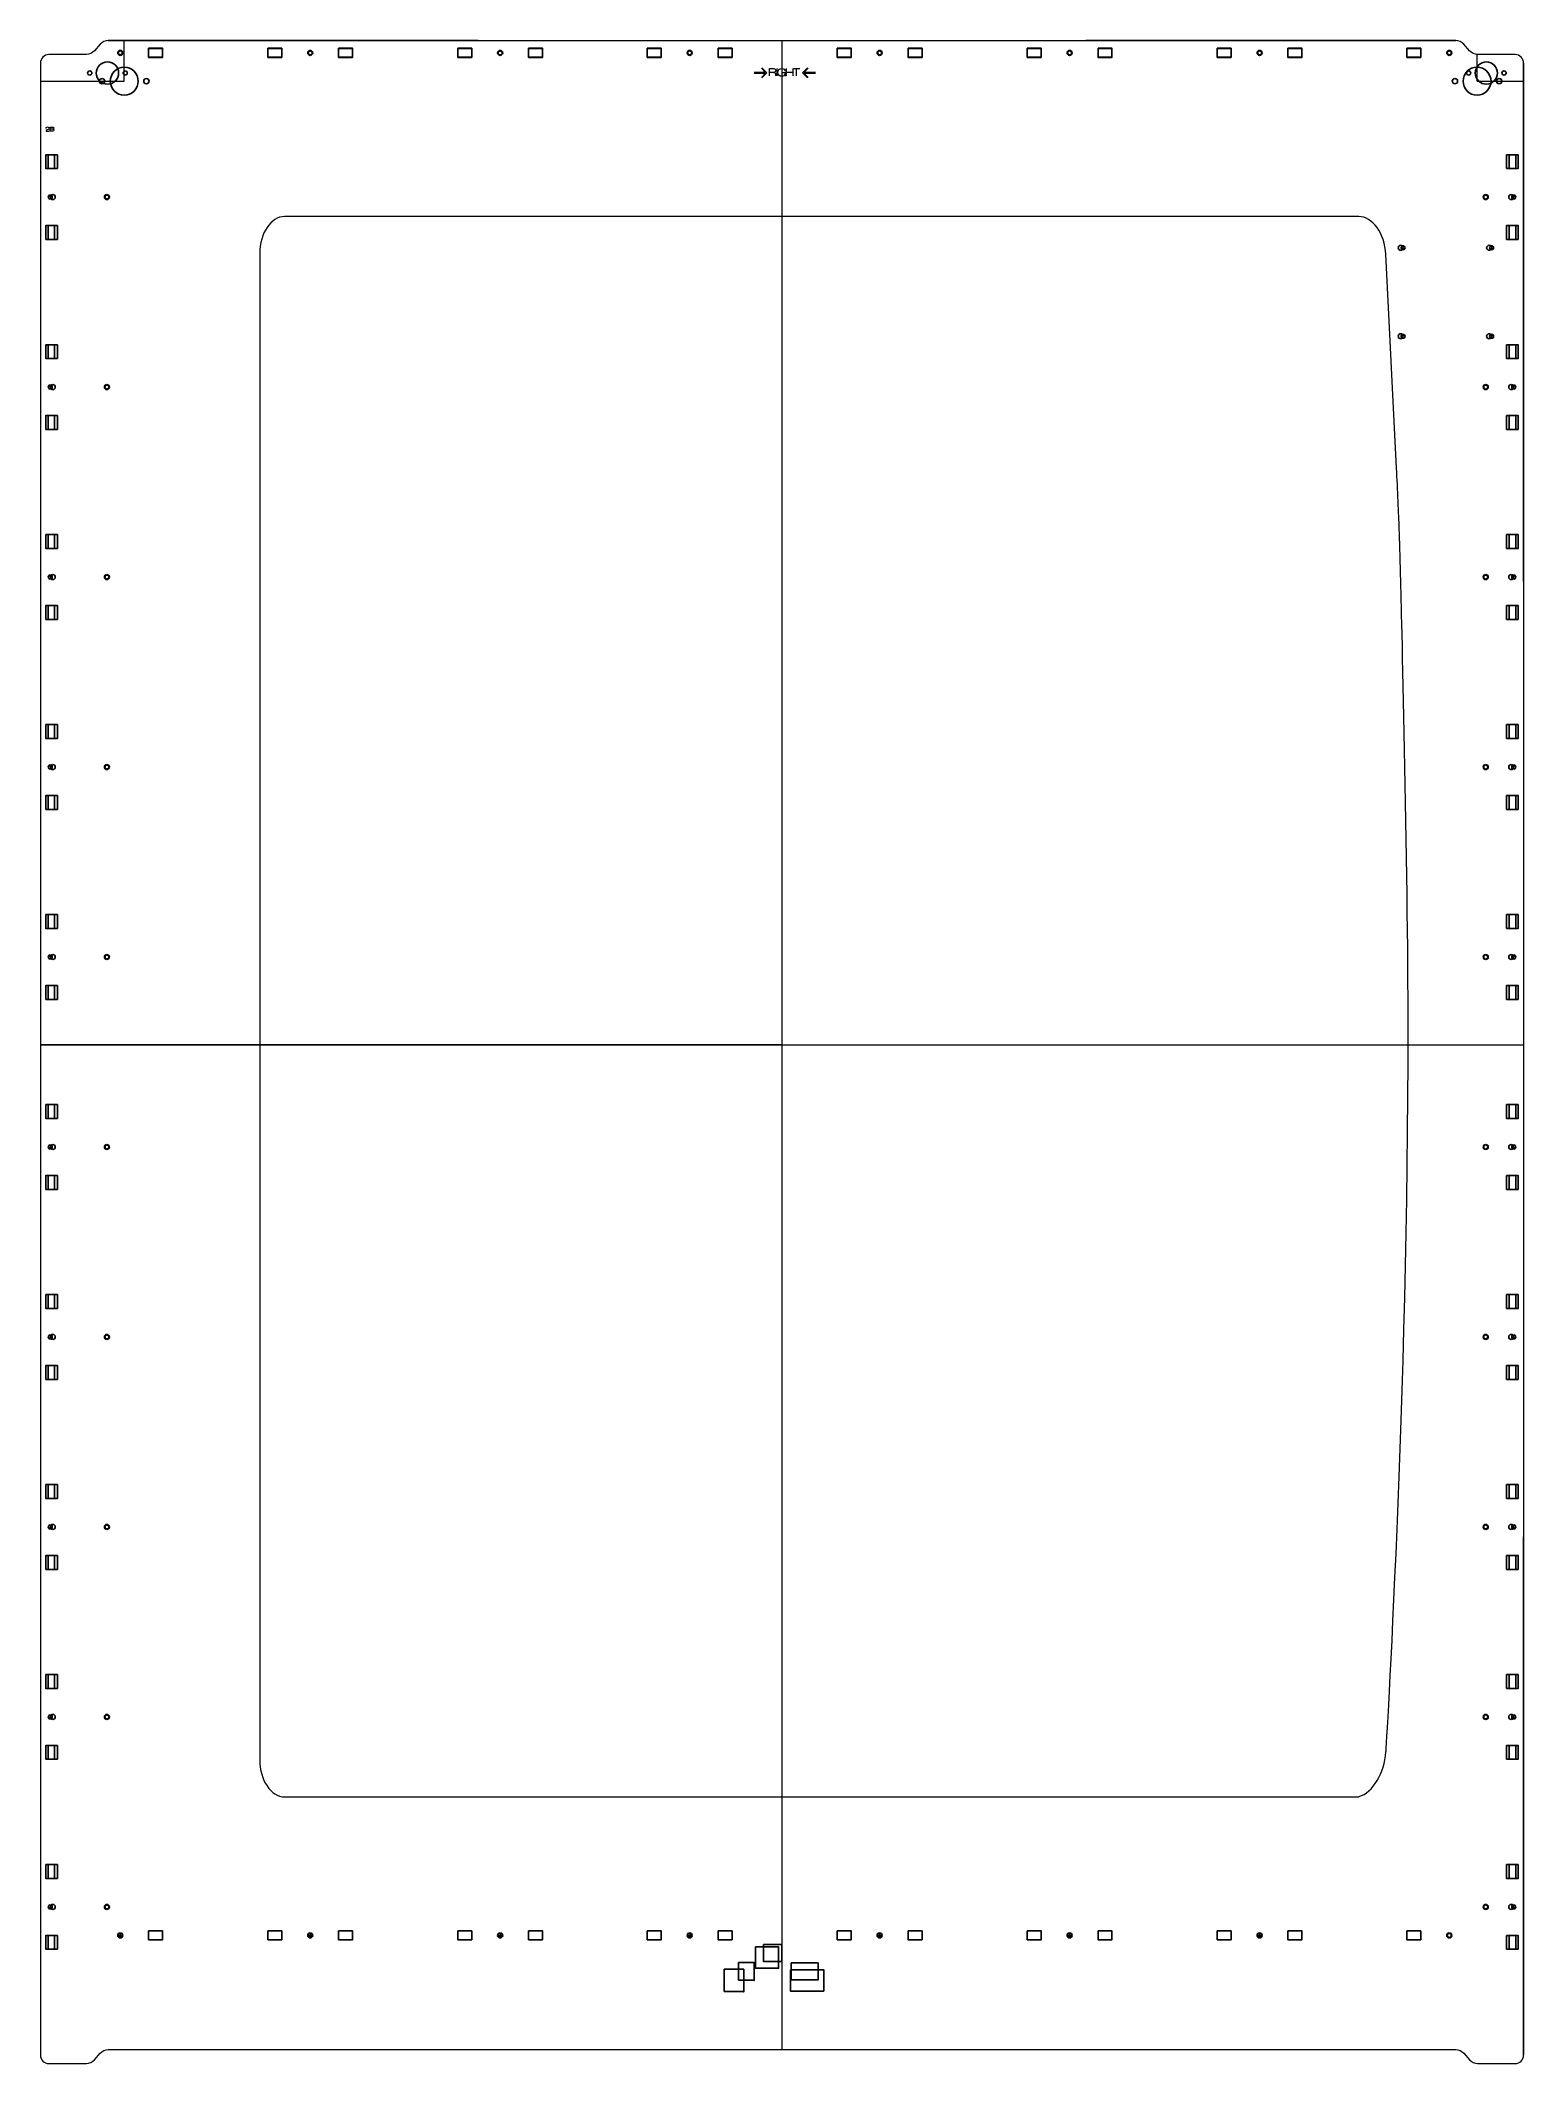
# Model space of a CAD drawing. Header units: millimetres. Extents: x 138 to 1490, y -137 to 1006.
# Drawn here: x 138 to 976, y -137 to 1006 of the extents above; entities that cross this region are included whole.
import ezdxf

# ---------------------------------------------------------------- set-up
doc = ezdxf.new("R2010")
doc.units = ezdxf.units.MM
doc.layers.add('CHANGED_PARTS', color=3, linetype='Continuous')
doc.layers.add('ORIGIONAL_PARTS_THAT_WERE_', color=6, linetype='Continuous')
for name, color, linetype, lineweight in [('new changed parts', 4, 'Continuous', 25), ('New Right hand side', 1, 'Continuous', 0), ('New Right Hand Side Text', 5, 'Continuous', 0), ('Referance lines', 2, 'Continuous', 0)]:
    doc.layers.add(name, color=color, linetype=linetype, lineweight=lineweight)

msp = doc.modelspace()

# ---------------------------------------------------------------- linework, layer by layer
at = {"layer": 'CHANGED_PARTS'}
for p, q in [((199.18055, 996.71931), (199.18055, 1001.91931)), ((199.18055, 1001.91931), (207.05992, 1001.91931)), ((199.18055, 996.71931), (207.05992, 996.71931)), ((207.05992, 996.71931), (207.05992, 1001.91931)), ((266.52063, 996.71931), (266.52063, 1001.91931)), ((266.52063, 1001.91931), (274.4, 1001.91931)), ((266.52063, 996.71931), (274.4, 996.71931)), ((274.4, 996.71931), (274.4, 1001.91931)), ((306.52055, 996.71931), (306.52055, 1001.91931)), ((306.52055, 1001.91931), (314.39992, 1001.91931)), ((306.52055, 996.71931), (314.39992, 996.71931)), ((314.39992, 996.71931), (314.39992, 1001.91931)), ((373.86063, 996.71931), (373.86063, 1001.91931)), ((373.86063, 1001.91931), (381.74, 1001.91931)), ((373.86063, 996.71931), (381.74, 996.71931)), ((381.74, 996.71931), (381.74, 1001.91931)), ((413.86055, 996.71931), (413.86055, 1001.91931)), ((413.86055, 1001.91931), (421.73992, 1001.91931)), ((413.86055, 996.71931), (421.73992, 996.71931)), ((421.73992, 996.71931), (421.73992, 1001.91931)), ((480.93189, 996.71931), (480.93189, 1001.91931)), ((480.93189, 1001.91931), (488.81125, 1001.91931)), ((480.93189, 996.71931), (488.81125, 996.71931)), ((488.81125, 996.71931), (488.81125, 1001.91931)), ((520.93181, 996.71931), (520.93181, 1001.91931)), ((520.93181, 1001.91931), (528.81117, 1001.91931)), ((520.93181, 996.71931), (528.81117, 996.71931)), ((528.81117, 996.71931), (528.81117, 1001.91931)), ((588.27189, 996.71931), (588.27189, 1001.91931)), ((588.27189, 1001.91931), (596.15125, 1001.91931)), ((588.27189, 996.71931), (596.15125, 996.71931)), ((596.15125, 996.71931), (596.15125, 1001.91931)), ((628.27181, 996.71931), (628.27181, 1001.91931)), ((628.27181, 1001.91931), (636.15117, 1001.91931)), ((628.27181, 996.71931), (636.15117, 996.71931)), ((636.15117, 996.71931), (636.15117, 1001.91931)), ((695.61189, 996.71931), (695.61189, 1001.91931)), ((695.61189, 1001.91931), (703.49125, 1001.91931)), ((695.61189, 996.71931), (703.49125, 996.71931)), ((703.49125, 996.71931), (703.49125, 1001.91931)), ((735.61181, 996.71931), (735.61181, 1001.91931)), ((735.61181, 1001.91931), (743.49117, 1001.91931)), ((735.61181, 996.71931), (743.49117, 996.71931)), ((743.49117, 996.71931), (743.49117, 1001.91931)), ((802.95189, 996.71931), (802.95189, 1001.91931)), ((802.95189, 1001.91931), (810.83125, 1001.91931)), ((810.83125, 996.71931), (810.83125, 1001.91931)), ((842.95181, 996.71931), (842.95181, 1001.91931)), ((842.95181, 1001.91931), (850.83117, 1001.91931)), ((842.95181, 996.71931), (850.83117, 996.71931)), ((850.83117, 996.71931), (850.83117, 1001.91931)), ((910.12726, 996.71931), (910.12726, 1001.91931)), ((910.12726, 1001.91931), (918.00662, 1001.91931)), ((910.12726, 996.71931), (918.00662, 996.71931)), ((918.00662, 996.71931), (918.00662, 1001.91931)), ((142.39239, 941.80616), (147.59239, 941.80616)), ((142.39239, 941.80616), (142.39239, 933.92652)), ((147.59239, 941.80616), (147.59239, 933.92652)), ((142.39239, 933.92652), (147.59239, 933.92652)), ((142.39239, 901.80624), (147.59239, 901.80624)), ((142.39239, 901.80624), (142.39239, 893.9266)), ((142.39239, 893.9266), (147.59239, 893.9266)), ((147.59239, 901.80624), (147.59239, 893.9266)), ((142.39239, 834.46616), (147.59239, 834.46616)), ((142.39239, 834.46616), (142.39239, 826.58652)), ((147.59239, 834.46616), (147.59239, 826.58652)), ((142.39239, 826.58652), (147.59239, 826.58652)), ((142.39239, 794.46624), (147.59239, 794.46624)), ((142.39239, 794.46624), (142.39239, 786.5866)), ((147.59239, 794.46624), (147.59239, 786.5866)), ((142.39239, 786.5866), (147.59239, 786.5866)), ((142.39239, 727.12616), (147.59239, 727.12616)), ((142.39239, 727.12616), (142.39239, 719.24652)), ((147.59239, 727.12616), (147.59239, 719.24652)), ((142.39239, 719.24652), (147.59239, 719.24652)), ((142.39239, 687.12624), (147.59239, 687.12624)), ((142.39239, 687.12624), (142.39239, 679.2466)), ((147.59239, 687.12624), (147.59239, 679.2466)), ((142.39239, 679.2466), (147.59239, 679.2466)), ((142.39239, 619.78616), (147.59239, 619.78616)), ((142.39239, 619.78616), (142.39239, 611.90652)), ((147.59239, 619.78616), (147.59239, 611.90652)), ((142.39239, 611.90652), (147.59239, 611.90652)), ((142.39239, 579.78624), (147.59239, 579.78624)), ((142.39239, 579.78624), (142.39239, 571.9066)), ((142.39239, 571.9066), (147.59239, 571.9066)), ((147.59239, 579.78624), (147.59239, 571.9066)), ((142.39239, 512.44616), (147.59239, 512.44616)), ((142.39239, 512.44616), (142.39239, 504.56652)), ((142.39239, 504.56652), (147.59239, 504.56652)), ((147.59239, 512.44616), (147.59239, 504.56652)), ((142.39239, 472.44624), (147.59239, 472.44624)), ((142.39239, 472.44624), (142.39239, 464.5666)), ((147.59239, 472.44624), (147.59239, 464.5666)), ((142.39239, 464.5666), (147.59239, 464.5666)), ((142.39239, 405.10766), (147.59239, 405.10766)), ((142.39239, 405.10766), (142.39239, 397.22802)), ((147.59239, 405.10766), (147.59239, 397.22802)), ((142.39239, 397.22802), (147.59239, 397.22802)), ((142.39239, 365.10774), (147.59239, 365.10774)), ((142.39239, 365.10774), (142.39239, 357.22838)), ((142.39239, 357.22838), (147.59239, 357.22838)), ((147.59239, 365.10774), (147.59239, 357.22838)), ((142.39239, 297.76769), (147.59239, 297.76769)), ((142.39239, 297.76769), (142.39239, 289.88833)), ((147.59239, 297.76769), (147.59239, 289.88833)), ((142.39239, 289.88833), (147.59239, 289.88833)), ((142.39239, 257.76777), (147.59239, 257.76777)), ((142.39239, 257.76777), (142.39239, 249.88841)), ((147.59239, 257.76777), (147.59239, 249.88841)), ((142.39239, 249.88841), (147.59239, 249.88841)), ((142.39239, 190.42766), (147.59239, 190.42766)), ((142.39239, 190.42766), (142.39239, 182.54802)), ((147.59239, 182.54802), (147.59239, 190.42766)), ((142.39239, 182.54802), (147.59239, 182.54802)), ((142.39239, 150.42774), (147.59239, 150.42774)), ((142.39239, 150.42774), (142.39239, 142.54838)), ((147.59239, 142.54838), (147.59239, 150.42774)), ((142.39239, 142.54838), (147.59239, 142.54838)), ((142.39239, 83.08769), (147.59239, 83.08769)), ((142.39239, 83.08769), (142.39239, 75.20833)), ((147.59239, 83.08769), (147.59239, 75.20833)), ((142.39239, 75.20833), (147.59239, 75.20833)), ((142.39239, 43.08777), (147.59239, 43.08777)), ((142.39239, 43.08777), (142.39239, 35.20841)), ((142.39239, 35.20841), (147.59239, 35.20841)), ((147.59239, 43.08777), (147.59239, 35.20841)), ((142.39239, -24.25231), (147.59239, -24.25231)), ((142.39239, -24.25231), (142.39239, -32.13167)), ((142.39239, -32.13167), (147.59239, -32.13167)), ((147.59239, -24.25231), (147.59239, -32.13167)), ((142.39239, -64.25223), (147.59239, -64.25223)), ((142.39239, -64.25223), (142.39239, -72.13159)), ((147.59239, -64.25223), (147.59239, -72.13159)), ((199.18055, -66.85223), (199.18055, -61.65223)), ((199.18055, -61.65223), (207.05992, -61.65223)), ((199.18055, -66.85223), (207.05992, -66.85223)), ((207.05992, -66.85223), (207.05992, -61.65223)), ((266.52063, -66.85223), (266.52063, -61.65223)), ((266.52063, -61.65223), (274.4, -61.65223)), ((274.4, -66.85223), (266.52063, -66.85223)), ((274.4, -66.85223), (274.4, -61.65223)), ((306.52055, -66.85223), (306.52055, -61.65223)), ((306.52055, -61.65223), (314.39992, -61.65223)), ((306.52055, -66.85223), (314.39992, -66.85223)), ((314.39992, -66.85223), (314.39992, -61.65223)), ((373.86063, -66.85223), (373.86063, -61.65223)), ((373.86063, -61.65223), (381.74, -61.65223)), ((373.86063, -66.85223), (381.74, -66.85223)), ((381.74, -66.85223), (381.74, -61.65223)), ((413.86055, -66.85223), (413.86055, -61.65223)), ((413.86055, -61.65223), (421.73992, -61.65223)), ((413.86055, -66.85223), (421.73992, -66.85223)), ((421.73992, -66.85223), (421.73992, -61.65223)), ((480.93189, -66.85223), (480.93189, -61.65223)), ((480.93189, -61.65223), (488.81125, -61.65223)), ((480.93189, -66.85223), (488.81125, -66.85223)), ((488.81125, -66.85223), (488.81125, -61.65223)), ((520.93181, -66.85223), (520.93181, -61.65223)), ((520.93181, -61.65223), (528.81117, -61.65223)), ((520.93181, -66.85223), (528.81117, -66.85223)), ((528.81117, -66.85223), (528.81117, -61.65223)), ((588.27189, -66.85223), (588.27189, -61.65223)), ((588.27189, -61.65223), (596.15125, -61.65223)), ((588.27189, -66.85223), (596.15125, -66.85223)), ((596.15125, -66.85223), (596.15125, -61.65223)), ((628.27181, -66.85223), (628.27181, -61.65223)), ((628.27181, -61.65223), (636.15117, -61.65223)), ((628.27181, -66.85223), (636.15117, -66.85223)), ((636.15117, -66.85223), (636.15117, -61.65223)), ((695.61189, -66.85223), (695.61189, -61.65223)), ((695.61189, -61.65223), (703.49125, -61.65223)), ((695.61189, -66.85223), (703.49125, -66.85223)), ((703.49125, -66.85223), (703.49125, -61.65223)), ((735.61181, -66.85223), (735.61181, -61.65223)), ((735.61181, -61.65223), (743.49117, -61.65223)), ((735.61181, -66.85223), (743.49117, -66.85223)), ((743.49117, -66.85223), (743.49117, -61.65223)), ((802.95189, -66.85223), (802.95189, -61.65223)), ((802.95189, -61.65223), (810.83125, -61.65223)), ((802.95189, -66.85223), (810.83125, -66.85223)), ((810.83125, -66.85223), (810.83125, -61.65223)), ((842.95181, -66.85223), (842.95181, -61.65223)), ((842.95181, -61.65223), (850.83117, -61.65223)), ((842.95181, -66.85223), (850.83117, -66.85223)), ((850.83117, -66.85223), (850.83117, -61.65223)), ((910.12726, -66.85223), (910.12726, -61.65223)), ((910.12726, -61.65223), (918.00662, -61.65223)), ((910.12726, -66.85223), (918.00662, -66.85223)), ((918.00662, -66.85223), (918.00662, -61.65223)), ((142.39239, -72.13159), (147.59239, -72.13159))]:
    msp.add_line(p, q, dxfattribs=at)
at = {"layer": 'CHANGED_PARTS', "color": 3}
for p, q in [((802.95189, 996.71931), (810.83125, 996.71931)), ((966.492, 941.80615), (971.692, 941.80615)), ((966.492, 941.80615), (966.492, 933.92651)), ((971.692, 941.80615), (971.692, 933.92651)), ((966.492, 933.92651), (971.692, 933.92651)), ((966.492, 901.80623), (971.692, 901.80623)), ((966.492, 901.80623), (966.492, 893.92659)), ((966.492, 893.92659), (971.692, 893.92659)), ((971.692, 901.80623), (971.692, 893.92659)), ((966.492, 834.46615), (971.692, 834.46615)), ((966.492, 834.46615), (966.492, 826.58651)), ((971.692, 834.46615), (971.692, 826.58651)), ((966.492, 826.58651), (971.692, 826.58651)), ((966.492, 794.46623), (971.692, 794.46623)), ((966.492, 794.46623), (966.492, 786.58659)), ((971.692, 794.46623), (971.692, 786.58659)), ((966.492, 786.58659), (971.692, 786.58659)), ((966.492, 727.12615), (971.692, 727.12615)), ((966.492, 727.12615), (966.492, 719.24651)), ((971.692, 727.12615), (971.692, 719.24651)), ((966.492, 719.24651), (971.692, 719.24651)), ((966.492, 687.12623), (971.692, 687.12623)), ((966.492, 687.12623), (966.492, 679.24659)), ((971.692, 687.12623), (971.692, 679.24659)), ((966.492, 679.24659), (971.692, 679.24659)), ((966.492, 619.78615), (971.692, 619.78615)), ((966.492, 619.78615), (966.492, 611.90651)), ((971.692, 619.78615), (971.692, 611.90651)), ((966.492, 611.90651), (971.692, 611.90651)), ((966.492, 579.78623), (971.692, 579.78623)), ((966.492, 579.78623), (966.492, 571.90659)), ((966.492, 571.90659), (971.692, 571.90659)), ((971.692, 579.78623), (971.692, 571.90659)), ((966.492, 512.44615), (971.692, 512.44615)), ((966.492, 512.44615), (966.492, 504.56651)), ((966.492, 504.56651), (971.692, 504.56651)), ((971.692, 512.44615), (971.692, 504.56651)), ((966.492, 472.44623), (971.692, 472.44623)), ((966.492, 472.44623), (966.492, 464.56659)), ((971.692, 472.44623), (971.692, 464.56659)), ((966.492, 464.56659), (971.692, 464.56659)), ((966.492, 405.10765), (971.692, 405.10765)), ((966.492, 405.10765), (966.492, 397.228)), ((971.692, 405.10765), (971.692, 397.228)), ((966.492, 397.228), (971.692, 397.228)), ((966.492, 365.10773), (971.692, 365.10773)), ((966.492, 365.10773), (966.492, 357.22837)), ((966.492, 357.22837), (971.692, 357.22837)), ((971.692, 365.10773), (971.692, 357.22837)), ((966.492, 297.76768), (971.692, 297.76768)), ((966.492, 297.76768), (966.492, 289.88831)), ((971.692, 297.76768), (971.692, 289.88831)), ((966.492, 289.88831), (971.692, 289.88831)), ((966.492, 257.76776), (971.692, 257.76776)), ((966.492, 257.76776), (966.492, 249.8884)), ((971.692, 257.76776), (971.692, 249.8884)), ((966.492, 249.8884), (971.692, 249.8884)), ((966.492, 190.42765), (971.692, 190.42765)), ((966.492, 190.42765), (966.492, 182.548)), ((971.692, 190.42765), (971.692, 182.548)), ((966.492, 182.548), (971.692, 182.548)), ((966.492, 150.42773), (971.692, 150.42773)), ((966.492, 150.42773), (966.492, 142.54837)), ((971.692, 150.42773), (971.692, 142.54837)), ((966.492, 142.54837), (971.692, 142.54837)), ((966.492, 83.08768), (971.692, 83.08768)), ((966.492, 83.08768), (966.492, 75.20831)), ((971.692, 83.08768), (971.692, 75.20831)), ((966.492, 75.20831), (971.692, 75.20831)), ((966.492, 43.08776), (971.692, 43.08776)), ((966.492, 43.08776), (966.492, 35.2084)), ((966.492, 35.2084), (971.692, 35.2084)), ((971.692, 43.08776), (971.692, 35.2084)), ((966.492, -24.25232), (971.692, -24.25232)), ((966.492, -24.25232), (966.492, -32.13169)), ((966.492, -32.13169), (971.692, -32.13169)), ((971.692, -24.25232), (971.692, -32.13169)), ((966.492, -64.25224), (971.692, -64.25224)), ((966.492, -64.25224), (966.492, -72.1316)), ((971.692, -64.25224), (971.692, -72.1316)), ((966.492, -72.1316), (971.692, -72.1316))]:
    msp.add_line(p, q, dxfattribs=at)
for points in [[(542.15705, -70.80613), (555.15726, -70.80613), (555.15726, -82.80622), (542.15705, -82.80622), (542.15705, -70.80613), (542.15705, -70.80613)], [(535.45568, -95.90557), (524.45713, -95.90557), (524.45713, -83.40559), (535.45568, -83.40559), (535.45568, -96.20508), (535.45568, -95.90557), (535.45568, -95.90557)], [(561.75632, -83.70404), (580.6578, -83.70404), (580.6578, -95.70519), (561.75632, -95.70519), (561.75632, -83.70404), (561.75632, -83.70404)]]:
    msp.add_lwpolyline(points, dxfattribs=at)
for points in [[(181.69526, 999.31931), (181.69526, 1000.10636), (182.33344, 1000.74383), (183.12013, 1000.74383)], [(183.12013, 997.89479), (182.33379, 997.89479), (181.69526, 998.53297), (181.69526, 999.31931)], [(183.12013, 1000.74383), (183.90789, 1000.74383), (184.545, 1000.10636), (184.545, 999.31931)], [(184.545, 999.31931), (184.545, 998.53297), (183.90789, 997.89479), (183.12013, 997.89479)], [(289.03526, 999.31931), (289.03526, 1000.10636), (289.67344, 1000.74383), (290.46013, 1000.74383)], [(290.46013, 997.89479), (289.67379, 997.89479), (289.03526, 998.53297), (289.03526, 999.31931)], [(290.46013, 1000.74383), (291.24789, 1000.74383), (291.885, 1000.10636), (291.885, 999.31931)], [(291.885, 999.31931), (291.885, 998.53297), (291.24789, 997.89479), (290.46013, 997.89479)], [(396.37526, 999.31931), (396.37526, 1000.10636), (397.01344, 1000.74383), (397.80013, 1000.74383)], [(397.80013, 997.89479), (397.01379, 997.89479), (396.37526, 998.53297), (396.37526, 999.31931)], [(397.80013, 1000.74383), (398.58789, 1000.74383), (399.225, 1000.10636), (399.225, 999.31931)], [(399.225, 999.31931), (399.225, 998.53297), (398.58789, 997.89479), (397.80013, 997.89479)], [(503.44652, 999.31931), (503.44652, 1000.10636), (504.08469, 1000.74383), (504.87139, 1000.74383)], [(504.87139, 997.89479), (504.08505, 997.89479), (503.44652, 998.53297), (503.44652, 999.31931)], [(504.87139, 1000.74383), (505.65914, 1000.74383), (506.29626, 1000.10636), (506.29626, 999.31931)], [(506.29626, 999.31931), (506.29626, 998.53297), (505.65914, 997.89479), (504.87139, 997.89479)], [(610.78652, 999.31931), (610.78652, 1000.10636), (611.42469, 1000.74383), (612.21139, 1000.74383)], [(612.21139, 997.89479), (611.42505, 997.89479), (610.78652, 998.53297), (610.78652, 999.31931)], [(612.21139, 1000.74383), (612.99914, 1000.74383), (613.63626, 1000.10636), (613.63626, 999.31931)], [(613.63626, 999.31931), (613.63626, 998.53297), (612.99914, 997.89479), (612.21139, 997.89479)], [(718.12652, 999.31931), (718.12652, 1000.10636), (718.76469, 1000.74383), (719.55139, 1000.74383)], [(719.55139, 997.89479), (718.76505, 997.89479), (718.12652, 998.53297), (718.12652, 999.31931)], [(719.55139, 1000.74383), (720.33914, 1000.74383), (720.97626, 1000.10636), (720.97626, 999.31931)], [(720.97626, 999.31931), (720.97626, 998.53297), (720.33914, 997.89479), (719.55139, 997.89479)], [(825.46652, 999.31931), (825.46652, 1000.10636), (826.10469, 1000.74383), (826.89139, 1000.74383)], [(826.89139, 997.89479), (826.10505, 997.89479), (825.46652, 998.53297), (825.46652, 999.31931)], [(826.89139, 1000.74383), (827.67914, 1000.74383), (828.31626, 1000.10636), (828.31626, 999.31931)], [(828.31626, 999.31931), (828.31626, 998.53297), (827.67914, 997.89479), (826.89139, 997.89479)], [(932.64189, 999.31931), (932.64189, 1000.10636), (933.28006, 1000.74383), (934.06676, 1000.74383)], [(934.06676, 997.89479), (933.28042, 997.89479), (932.64189, 998.53297), (932.64189, 999.31931)], [(934.06676, 1000.74383), (934.85451, 1000.74383), (935.49163, 1000.10636), (935.49163, 999.31931)], [(935.49163, 999.31931), (935.49163, 998.53297), (934.85451, 997.89479), (934.06676, 997.89479)], [(171.37261, 983.33717), (171.37261, 984.16514), (172.04359, 984.83647), (172.87191, 984.83647)], [(172.87191, 981.8368), (172.04359, 981.8368), (171.37261, 982.50743), (171.37261, 983.33717)], [(172.87191, 984.83647), (173.70094, 984.83647), (174.37192, 984.16514), (174.37192, 983.33717)], [(174.37192, 983.33717), (174.37192, 982.50779), (173.70094, 981.8368), (172.87191, 981.8368)], [(177.47249, 983.33717), (177.47249, 987.69926), (181.00908, 991.23657), (185.37224, 991.23657)], [(185.37224, 975.43706), (181.00908, 975.43706), (177.47249, 978.97331), (177.47249, 983.33717)], [(185.37224, 991.23657), (189.73504, 991.23657), (193.27235, 987.69926), (193.27235, 983.33717)], [(193.27235, 983.33717), (193.27235, 978.97331), (189.73504, 975.43706), (185.37224, 975.43706)], [(196.37185, 983.33717), (196.37185, 984.16514), (197.0446, 984.83647), (197.87186, 984.83647)], [(197.87186, 981.8368), (197.0446, 981.8368), (196.37185, 982.50743), (196.37185, 983.33717)], [(197.87186, 984.83647), (198.70018, 984.83647), (199.37258, 984.16514), (199.37258, 983.33717)], [(199.37258, 983.33717), (199.37258, 982.50779), (198.70018, 981.8368), (197.87186, 981.8368)], [(935.78229, 983.33717), (935.78229, 984.16514), (936.45327, 984.83647), (937.2816, 984.83647)], [(937.2816, 981.8368), (936.45327, 981.8368), (935.78229, 982.50743), (935.78229, 983.33717)], [(937.2816, 984.83647), (938.11062, 984.83647), (938.78161, 984.16514), (938.78161, 983.33717)], [(938.78161, 983.33717), (938.78161, 982.50779), (938.11062, 981.8368), (937.2816, 981.8368)], [(941.88217, 983.33717), (941.88217, 987.69926), (945.41877, 991.23657), (949.78192, 991.23657)], [(949.78192, 975.43706), (945.41877, 975.43706), (941.88217, 978.97331), (941.88217, 983.33717)], [(949.78192, 991.23657), (954.14473, 991.23657), (957.68203, 987.69926), (957.68203, 983.33717)], [(957.68203, 983.33717), (957.68203, 978.97331), (954.14473, 975.43706), (949.78192, 975.43706)], [(960.78153, 983.33717), (960.78153, 984.16514), (961.45428, 984.83647), (962.28155, 984.83647)], [(962.28155, 981.8368), (961.45428, 981.8368), (960.78153, 982.50743), (960.78153, 983.33717)], [(962.28155, 984.83647), (963.10987, 984.83647), (963.78226, 984.16514), (963.78226, 983.33717)], [(963.78226, 983.33717), (963.78226, 982.50779), (963.10987, 981.8368), (962.28155, 981.8368)], [(174.14606, 917.86641), (174.14606, 918.65346), (174.78423, 919.29093), (175.57093, 919.29093)], [(175.57093, 916.44189), (174.78459, 916.44189), (174.14606, 917.08007), (174.14606, 917.86641)], [(175.57093, 919.29093), (176.35868, 919.29093), (176.9958, 918.65346), (176.9958, 917.86641)], [(176.9958, 917.86641), (176.9958, 917.08007), (176.35868, 916.44189), (175.57093, 916.44189)], [(953.27398, 917.86641), (953.27398, 918.65346), (953.91216, 919.29093), (954.69885, 919.29093)], [(954.69885, 916.44189), (953.91251, 916.44189), (953.27398, 917.08007), (953.27398, 917.86641)], [(954.69885, 919.29093), (955.48661, 919.29093), (956.12372, 918.65346), (956.12372, 917.86641)], [(956.12372, 917.86641), (956.12372, 917.08007), (955.48661, 916.44189), (954.69885, 916.44189)], [(967.66692, 917.8664), (967.66692, 918.65313), (968.3047, 919.29091), (969.09144, 919.29091)], [(969.09144, 916.44188), (968.3047, 916.44188), (967.66692, 917.07963), (967.66692, 917.8664)], [(969.09144, 919.29091), (969.87818, 919.29091), (970.51596, 918.65313), (970.51596, 917.8664)], [(970.51596, 917.8664), (970.51596, 917.07963), (969.87818, 916.44188), (969.09144, 916.44188)], [(905.18757, 889.19638), (905.18757, 889.98311), (905.82535, 890.6209), (906.61209, 890.6209)], [(906.61209, 887.77187), (905.82535, 887.77187), (905.18757, 888.40962), (905.18757, 889.19638)], [(906.61209, 890.6209), (907.39883, 890.6209), (908.03661, 889.98311), (908.03661, 889.19638)], [(908.03661, 889.19638), (908.03661, 888.40962), (907.39883, 887.77187), (906.61209, 887.77187)], [(955.18757, 889.19638), (955.18757, 889.98311), (955.82535, 890.6209), (956.61209, 890.6209)], [(956.61209, 887.77187), (955.82535, 887.77187), (955.18757, 888.40962), (955.18757, 889.19638)], [(956.61209, 890.6209), (957.39883, 890.6209), (958.03661, 889.98311), (958.03661, 889.19638)], [(958.03661, 889.19638), (958.03661, 888.40962), (957.39883, 887.77187), (956.61209, 887.77187)], [(905.18757, 839.19638), (905.18757, 839.98311), (905.82535, 840.6209), (906.61209, 840.6209)], [(906.61209, 837.77187), (905.82535, 837.77187), (905.18757, 838.40962), (905.18757, 839.19638)], [(906.61209, 840.6209), (907.39883, 840.6209), (908.03661, 839.98311), (908.03661, 839.19638)], [(908.03661, 839.19638), (908.03661, 838.40962), (907.39883, 837.77187), (906.61209, 837.77187)], [(955.18757, 839.19638), (955.18757, 839.98311), (955.82535, 840.6209), (956.61209, 840.6209)], [(956.61209, 837.77187), (955.82535, 837.77187), (955.18757, 838.40962), (955.18757, 839.19638)], [(956.61209, 840.6209), (957.39883, 840.6209), (958.03661, 839.98311), (958.03661, 839.19638)], [(958.03661, 839.19638), (958.03661, 838.40962), (957.39883, 837.77187), (956.61209, 837.77187)], [(174.14606, 810.52641), (174.14606, 811.31346), (174.78423, 811.95093), (175.57093, 811.95093)], [(175.57093, 811.95093), (176.35868, 811.95093), (176.9958, 811.31346), (176.9958, 810.52641)], [(953.27398, 810.52641), (953.27398, 811.31346), (953.91216, 811.95093), (954.69885, 811.95093)], [(954.69885, 811.95093), (955.48661, 811.95093), (956.12372, 811.31346), (956.12372, 810.52641)], [(967.66692, 810.5264), (967.66692, 811.31313), (968.3047, 811.95091), (969.09144, 811.95091)], [(969.09144, 811.95091), (969.87818, 811.95091), (970.51596, 811.31313), (970.51596, 810.5264)], [(175.57093, 809.10189), (174.78459, 809.10189), (174.14606, 809.74007), (174.14606, 810.52641)], [(176.9958, 810.52641), (176.9958, 809.74007), (176.35868, 809.10189), (175.57093, 809.10189)], [(954.69885, 809.10189), (953.91251, 809.10189), (953.27398, 809.74007), (953.27398, 810.52641)], [(956.12372, 810.52641), (956.12372, 809.74007), (955.48661, 809.10189), (954.69885, 809.10189)], [(969.09144, 809.10188), (968.3047, 809.10188), (967.66692, 809.73963), (967.66692, 810.5264)], [(970.51596, 810.5264), (970.51596, 809.73963), (969.87818, 809.10188), (969.09144, 809.10188)], [(174.14606, 703.18641), (174.14606, 703.97346), (174.78423, 704.61093), (175.57093, 704.61093)], [(175.57093, 701.76189), (174.78459, 701.76189), (174.14606, 702.40007), (174.14606, 703.18641)], [(175.57093, 704.61093), (176.35868, 704.61093), (176.9958, 703.97346), (176.9958, 703.18641)], [(176.9958, 703.18641), (176.9958, 702.40007), (176.35868, 701.76189), (175.57093, 701.76189)], [(953.27398, 703.18641), (953.27398, 703.97346), (953.91216, 704.61093), (954.69885, 704.61093)], [(954.69885, 701.76189), (953.91251, 701.76189), (953.27398, 702.40007), (953.27398, 703.18641)], [(954.69885, 704.61093), (955.48661, 704.61093), (956.12372, 703.97346), (956.12372, 703.18641)], [(956.12372, 703.18641), (956.12372, 702.40007), (955.48661, 701.76189), (954.69885, 701.76189)], [(967.66692, 703.1864), (967.66692, 703.97313), (968.3047, 704.61091), (969.09144, 704.61091)], [(969.09144, 701.76188), (968.3047, 701.76188), (967.66692, 702.39963), (967.66692, 703.1864)], [(969.09144, 704.61091), (969.87818, 704.61091), (970.51596, 703.97313), (970.51596, 703.1864)], [(970.51596, 703.1864), (970.51596, 702.39963), (969.87818, 701.76188), (969.09144, 701.76188)], [(174.14606, 595.84641), (174.14606, 596.63346), (174.78423, 597.27093), (175.57093, 597.27093)], [(175.57093, 594.42189), (174.78459, 594.42189), (174.14606, 595.06007), (174.14606, 595.84641)], [(175.57093, 597.27093), (176.35868, 597.27093), (176.9958, 596.63346), (176.9958, 595.84641)], [(176.9958, 595.84641), (176.9958, 595.06007), (176.35868, 594.42189), (175.57093, 594.42189)], [(953.27398, 595.84641), (953.27398, 596.63346), (953.91216, 597.27093), (954.69885, 597.27093)], [(954.69885, 594.42189), (953.91251, 594.42189), (953.27398, 595.06007), (953.27398, 595.84641)], [(954.69885, 597.27093), (955.48661, 597.27093), (956.12372, 596.63346), (956.12372, 595.84641)], [(956.12372, 595.84641), (956.12372, 595.06007), (955.48661, 594.42189), (954.69885, 594.42189)], [(967.66692, 595.8464), (967.66692, 596.63313), (968.3047, 597.27091), (969.09144, 597.27091)], [(969.09144, 594.42188), (968.3047, 594.42188), (967.66692, 595.05963), (967.66692, 595.8464)], [(969.09144, 597.27091), (969.87818, 597.27091), (970.51596, 596.63313), (970.51596, 595.8464)], [(970.51596, 595.8464), (970.51596, 595.05963), (969.87818, 594.42188), (969.09144, 594.42188)], [(174.14606, 488.50641), (174.14606, 489.29346), (174.78423, 489.93093), (175.57093, 489.93093)], [(175.57093, 487.08189), (174.78459, 487.08189), (174.14606, 487.72007), (174.14606, 488.50641)], [(175.57093, 489.93093), (176.35868, 489.93093), (176.9958, 489.29346), (176.9958, 488.50641)], [(176.9958, 488.50641), (176.9958, 487.72007), (176.35868, 487.08189), (175.57093, 487.08189)], [(953.27398, 488.50641), (953.27398, 489.29346), (953.91216, 489.93093), (954.69885, 489.93093)], [(954.69885, 487.08189), (953.91251, 487.08189), (953.27398, 487.72007), (953.27398, 488.50641)], [(954.69885, 489.93093), (955.48661, 489.93093), (956.12372, 489.29346), (956.12372, 488.50641)], [(956.12372, 488.50641), (956.12372, 487.72007), (955.48661, 487.08189), (954.69885, 487.08189)], [(967.66692, 488.5064), (967.66692, 489.29313), (968.3047, 489.93091), (969.09144, 489.93091)], [(969.09144, 487.08188), (968.3047, 487.08188), (967.66692, 487.71963), (967.66692, 488.5064)], [(969.09144, 489.93091), (969.87818, 489.93091), (970.51596, 489.29313), (970.51596, 488.5064)], [(970.51596, 488.5064), (970.51596, 487.71963), (969.87818, 487.08188), (969.09144, 487.08188)], [(174.14606, 381.16791), (174.14606, 381.95496), (174.78423, 382.59243), (175.57093, 382.59243)], [(175.57093, 379.74339), (174.78459, 379.74339), (174.14606, 380.38157), (174.14606, 381.16791)], [(175.57093, 382.59243), (176.35868, 382.59243), (176.9958, 381.95496), (176.9958, 381.16791)], [(176.9958, 381.16791), (176.9958, 380.38157), (176.35868, 379.74339), (175.57093, 379.74339)], [(953.27398, 381.16791), (953.27398, 381.95496), (953.91216, 382.59243), (954.69885, 382.59243)], [(954.69885, 379.74339), (953.91251, 379.74339), (953.27398, 380.38157), (953.27398, 381.16791)], [(954.69885, 382.59243), (955.48661, 382.59243), (956.12372, 381.95496), (956.12372, 381.16791)], [(956.12372, 381.16791), (956.12372, 380.38157), (955.48661, 379.74339), (954.69885, 379.74339)], [(967.66692, 381.1679), (967.66692, 381.95463), (968.3047, 382.59241), (969.09144, 382.59241)], [(969.09144, 379.74338), (968.3047, 379.74338), (967.66692, 380.38113), (967.66692, 381.1679)], [(969.09144, 382.59241), (969.87818, 382.59241), (970.51596, 381.95463), (970.51596, 381.1679)], [(970.51596, 381.1679), (970.51596, 380.38113), (969.87818, 379.74338), (969.09144, 379.74338)], [(174.14606, 273.82791), (174.14606, 274.61496), (174.78423, 275.25243), (175.57093, 275.25243)], [(175.57093, 275.25243), (176.35868, 275.25243), (176.9958, 274.61496), (176.9958, 273.82791)], [(953.27398, 273.82791), (953.27398, 274.61496), (953.91216, 275.25243), (954.69885, 275.25243)], [(954.69885, 275.25243), (955.48661, 275.25243), (956.12372, 274.61496), (956.12372, 273.82791)], [(967.66692, 273.8279), (967.66692, 274.61463), (968.3047, 275.25241), (969.09144, 275.25241)], [(969.09144, 275.25241), (969.87818, 275.25241), (970.51596, 274.61463), (970.51596, 273.8279)], [(175.57093, 272.40339), (174.78459, 272.40339), (174.14606, 273.04157), (174.14606, 273.82791)], [(176.9958, 273.82791), (176.9958, 273.04157), (176.35868, 272.40339), (175.57093, 272.40339)], [(954.69885, 272.40339), (953.91251, 272.40339), (953.27398, 273.04157), (953.27398, 273.82791)], [(956.12372, 273.82791), (956.12372, 273.04157), (955.48661, 272.40339), (954.69885, 272.40339)], [(969.09144, 272.40338), (968.3047, 272.40338), (967.66692, 273.04113), (967.66692, 273.8279)], [(970.51596, 273.8279), (970.51596, 273.04113), (969.87818, 272.40338), (969.09144, 272.40338)], [(174.14606, 166.48791), (174.14606, 167.27496), (174.78423, 167.91243), (175.57093, 167.91243)], [(175.57093, 165.06339), (174.78459, 165.06339), (174.14606, 165.70157), (174.14606, 166.48791)], [(175.57093, 167.91243), (176.35868, 167.91243), (176.9958, 167.27496), (176.9958, 166.48791)], [(176.9958, 166.48791), (176.9958, 165.70157), (176.35868, 165.06339), (175.57093, 165.06339)], [(953.27398, 166.48791), (953.27398, 167.27496), (953.91216, 167.91243), (954.69885, 167.91243)], [(954.69885, 165.06339), (953.91251, 165.06339), (953.27398, 165.70157), (953.27398, 166.48791)], [(954.69885, 167.91243), (955.48661, 167.91243), (956.12372, 167.27496), (956.12372, 166.48791)], [(956.12372, 166.48791), (956.12372, 165.70157), (955.48661, 165.06339), (954.69885, 165.06339)], [(967.66692, 166.4879), (967.66692, 167.27463), (968.3047, 167.91241), (969.09144, 167.91241)], [(969.09144, 165.06338), (968.3047, 165.06338), (967.66692, 165.70113), (967.66692, 166.4879)], [(969.09144, 167.91241), (969.87818, 167.91241), (970.51596, 167.27463), (970.51596, 166.4879)], [(970.51596, 166.4879), (970.51596, 165.70113), (969.87818, 165.06338), (969.09144, 165.06338)], [(174.14606, 59.14791), (174.14606, 59.93496), (174.78423, 60.57243), (175.57093, 60.57243)], [(175.57093, 57.72339), (174.78459, 57.72339), (174.14606, 58.36157), (174.14606, 59.14791)], [(175.57093, 60.57243), (176.35868, 60.57243), (176.9958, 59.93496), (176.9958, 59.14791)], [(176.9958, 59.14791), (176.9958, 58.36157), (176.35868, 57.72339), (175.57093, 57.72339)], [(953.27398, 59.14791), (953.27398, 59.93496), (953.91216, 60.57243), (954.69885, 60.57243)], [(954.69885, 57.72339), (953.91251, 57.72339), (953.27398, 58.36157), (953.27398, 59.14791)], [(954.69885, 60.57243), (955.48661, 60.57243), (956.12372, 59.93496), (956.12372, 59.14791)], [(956.12372, 59.14791), (956.12372, 58.36157), (955.48661, 57.72339), (954.69885, 57.72339)], [(967.66692, 59.1479), (967.66692, 59.93463), (968.3047, 60.57241), (969.09144, 60.57241)], [(969.09144, 57.72338), (968.3047, 57.72338), (967.66692, 58.36113), (967.66692, 59.1479)], [(969.09144, 60.57241), (969.87818, 60.57241), (970.51596, 59.93463), (970.51596, 59.1479)], [(970.51596, 59.1479), (970.51596, 58.36113), (969.87818, 57.72338), (969.09144, 57.72338)], [(174.14606, -48.19209), (174.14606, -47.40504), (174.78423, -46.76757), (175.57093, -46.76757)], [(175.57093, -49.61661), (174.78459, -49.61661), (174.14606, -48.97843), (174.14606, -48.19209)], [(175.57093, -46.76757), (176.35868, -46.76757), (176.9958, -47.40504), (176.9958, -48.19209)], [(176.9958, -48.19209), (176.9958, -48.97843), (176.35868, -49.61661), (175.57093, -49.61661)], [(953.27398, -48.19209), (953.27398, -47.40504), (953.91216, -46.76757), (954.69885, -46.76757)], [(954.69885, -49.61661), (953.91251, -49.61661), (953.27398, -48.97843), (953.27398, -48.19209)], [(954.69885, -46.76757), (955.48661, -46.76757), (956.12372, -47.40504), (956.12372, -48.19209)], [(956.12372, -48.19209), (956.12372, -48.97843), (955.48661, -49.61661), (954.69885, -49.61661)], [(967.66692, -48.1921), (967.66692, -47.40537), (968.3047, -46.76759), (969.09144, -46.76759)], [(969.09144, -49.61662), (968.3047, -49.61662), (967.66692, -48.97887), (967.66692, -48.1921)], [(969.09144, -46.76759), (969.87818, -46.76759), (970.51596, -47.40537), (970.51596, -48.1921)], [(970.51596, -48.1921), (970.51596, -48.97887), (969.87818, -49.61662), (969.09144, -49.61662)], [(181.69526, -64.25223), (181.69526, -63.46518), (182.33344, -62.82771), (183.12013, -62.82771)], [(183.12013, -65.67674), (182.33379, -65.67674), (181.69526, -65.03857), (181.69526, -64.25223)], [(183.12013, -62.82771), (183.90789, -62.82771), (184.545, -63.46518), (184.545, -64.25223)], [(184.545, -64.25223), (184.545, -65.03857), (183.90789, -65.67674), (183.12013, -65.67674)], [(289.03526, -64.25223), (289.03526, -63.46518), (289.67344, -62.82771), (290.46013, -62.82771)], [(290.46013, -65.67674), (289.67379, -65.67674), (289.03526, -65.03857), (289.03526, -64.25223)], [(290.46013, -62.82771), (291.24789, -62.82771), (291.885, -63.46518), (291.885, -64.25223)], [(291.885, -64.25223), (291.885, -65.03857), (291.24789, -65.67674), (290.46013, -65.67674)], [(396.37526, -64.25223), (396.37526, -63.46518), (397.01344, -62.82771), (397.80013, -62.82771)], [(397.80013, -65.67674), (397.01379, -65.67674), (396.37526, -65.03857), (396.37526, -64.25223)], [(397.80013, -62.82771), (398.58789, -62.82771), (399.225, -63.46518), (399.225, -64.25223)], [(399.225, -64.25223), (399.225, -65.03857), (398.58789, -65.67674), (397.80013, -65.67674)], [(503.44652, -64.25223), (503.44652, -63.46518), (504.08469, -62.82771), (504.87139, -62.82771)], [(504.87139, -65.67674), (504.08505, -65.67674), (503.44652, -65.03857), (503.44652, -64.25223)], [(504.87139, -62.82771), (505.65914, -62.82771), (506.29626, -63.46518), (506.29626, -64.25223)], [(506.29626, -64.25223), (506.29626, -65.03857), (505.65914, -65.67674), (504.87139, -65.67674)], [(610.78652, -64.25223), (610.78652, -63.46518), (611.42469, -62.82771), (612.21139, -62.82771)], [(612.21139, -65.67674), (611.42505, -65.67674), (610.78652, -65.03857), (610.78652, -64.25223)], [(612.21139, -62.82771), (612.99914, -62.82771), (613.63626, -63.46518), (613.63626, -64.25223)], [(613.63626, -64.25223), (613.63626, -65.03857), (612.99914, -65.67674), (612.21139, -65.67674)], [(718.12652, -64.25223), (718.12652, -63.46518), (718.76469, -62.82771), (719.55139, -62.82771)], [(719.55139, -65.67674), (718.76505, -65.67674), (718.12652, -65.03857), (718.12652, -64.25223)], [(719.55139, -62.82771), (720.33914, -62.82771), (720.97626, -63.46518), (720.97626, -64.25223)], [(720.97626, -64.25223), (720.97626, -65.03857), (720.33914, -65.67674), (719.55139, -65.67674)], [(825.46652, -64.25223), (825.46652, -63.46518), (826.10469, -62.82771), (826.89139, -62.82771)], [(826.89139, -65.67674), (826.10505, -65.67674), (825.46652, -65.03857), (825.46652, -64.25223)], [(826.89139, -62.82771), (827.67914, -62.82771), (828.31626, -63.46518), (828.31626, -64.25223)], [(828.31626, -64.25223), (828.31626, -65.03857), (827.67914, -65.67674), (826.89139, -65.67674)], [(932.64189, -64.25223), (932.64189, -63.46518), (933.28006, -62.82771), (934.06676, -62.82771)], [(934.06676, -65.67674), (933.28042, -65.67674), (932.64189, -65.03857), (932.64189, -64.25223)], [(934.06676, -62.82771), (934.85451, -62.82771), (935.49163, -63.46518), (935.49163, -64.25223)], [(935.49163, -64.25223), (935.49163, -65.03857), (934.85451, -65.67674), (934.06676, -65.67674)]]:
    msp.add_open_spline(points, degree=3, dxfattribs=at)
at = {"layer": 'new changed parts', "color": 3}
for points in [[(143.56731, 917.86641), (143.56731, 918.65314), (144.20508, 919.29093), (144.99182, 919.29093)], [(144.99182, 916.44189), (144.20508, 916.44189), (143.56731, 917.07968), (143.56731, 917.86641)], [(144.99182, 919.29093), (145.77856, 919.29093), (146.41634, 918.65314), (146.41634, 917.86641)], [(146.41634, 917.86641), (146.41634, 917.07968), (145.77856, 916.44189), (144.99182, 916.44189)], [(143.56731, 810.52641), (143.56731, 811.31314), (144.20508, 811.95093), (144.99182, 811.95093)], [(144.99182, 811.95093), (145.77856, 811.95093), (146.41634, 811.31314), (146.41634, 810.52641)], [(144.99182, 809.10189), (144.20508, 809.10189), (143.56731, 809.73968), (143.56731, 810.52641)], [(146.41634, 810.52641), (146.41634, 809.73968), (145.77856, 809.10189), (144.99182, 809.10189)], [(143.56731, 703.18641), (143.56731, 703.97314), (144.20508, 704.61093), (144.99182, 704.61093)], [(144.99182, 701.76189), (144.20508, 701.76189), (143.56731, 702.39968), (143.56731, 703.18641)], [(144.99182, 704.61093), (145.77856, 704.61093), (146.41634, 703.97314), (146.41634, 703.18641)], [(146.41634, 703.18641), (146.41634, 702.39968), (145.77856, 701.76189), (144.99182, 701.76189)], [(143.56731, 595.84641), (143.56731, 596.63314), (144.20508, 597.27093), (144.99182, 597.27093)], [(144.99182, 594.42189), (144.20508, 594.42189), (143.56731, 595.05968), (143.56731, 595.84641)], [(144.99182, 597.27093), (145.77856, 597.27093), (146.41634, 596.63314), (146.41634, 595.84641)], [(146.41634, 595.84641), (146.41634, 595.05968), (145.77856, 594.42189), (144.99182, 594.42189)], [(143.56731, 488.50641), (143.56731, 489.29314), (144.20508, 489.93093), (144.99182, 489.93093)], [(144.99182, 487.08189), (144.20508, 487.08189), (143.56731, 487.71968), (143.56731, 488.50641)], [(144.99182, 489.93093), (145.77856, 489.93093), (146.41634, 489.29314), (146.41634, 488.50641)], [(146.41634, 488.50641), (146.41634, 487.71968), (145.77856, 487.08189), (144.99182, 487.08189)], [(143.56731, 381.16791), (143.56731, 381.95464), (144.20508, 382.59243), (144.99182, 382.59243)], [(144.99182, 379.74339), (144.20508, 379.74339), (143.56731, 380.38118), (143.56731, 381.16791)], [(144.99182, 382.59243), (145.77856, 382.59243), (146.41634, 381.95464), (146.41634, 381.16791)], [(146.41634, 381.16791), (146.41634, 380.38118), (145.77856, 379.74339), (144.99182, 379.74339)], [(143.56731, 273.82791), (143.56731, 274.61464), (144.20508, 275.25243), (144.99182, 275.25243)], [(144.99182, 275.25243), (145.77856, 275.25243), (146.41634, 274.61464), (146.41634, 273.82791)], [(144.99182, 272.40339), (144.20508, 272.40339), (143.56731, 273.04118), (143.56731, 273.82791)], [(146.41634, 273.82791), (146.41634, 273.04118), (145.77856, 272.40339), (144.99182, 272.40339)], [(143.56731, 166.48791), (143.56731, 167.27464), (144.20508, 167.91243), (144.99182, 167.91243)], [(144.99182, 165.06339), (144.20508, 165.06339), (143.56731, 165.70118), (143.56731, 166.48791)], [(144.99182, 167.91243), (145.77856, 167.91243), (146.41634, 167.27464), (146.41634, 166.48791)], [(146.41634, 166.48791), (146.41634, 165.70118), (145.77856, 165.06339), (144.99182, 165.06339)], [(143.56731, 59.14791), (143.56731, 59.93464), (144.20508, 60.57243), (144.99182, 60.57243)], [(144.99182, 57.72339), (144.20508, 57.72339), (143.56731, 58.36118), (143.56731, 59.14791)], [(144.99182, 60.57243), (145.77856, 60.57243), (146.41634, 59.93464), (146.41634, 59.14791)], [(146.41634, 59.14791), (146.41634, 58.36118), (145.77856, 57.72339), (144.99182, 57.72339)], [(143.56731, -48.19209), (143.56731, -47.40536), (144.20508, -46.76757), (144.99182, -46.76757)], [(144.99182, -49.61661), (144.20508, -49.61661), (143.56731, -48.97882), (143.56731, -48.19209)], [(144.99182, -46.76757), (145.77856, -46.76757), (146.41634, -47.40536), (146.41634, -48.19209)], [(146.41634, -48.19209), (146.41634, -48.97882), (145.77856, -49.61661), (144.99182, -49.61661)]]:
    msp.add_open_spline(points, degree=3, dxfattribs=at)
at = {"layer": 'New Right hand side', "color": 1}
for p, q in [((176.3587, 1006.33641), (937.72577, 1006.33641)), ((138.04139, 993.5365), (138.04139, -131.86412)), ((976.04421, 993.5365), (976.04139, -131.86412)), ((176.35785, -128.66343), (937.72464, -128.66343))]:
    msp.add_line(p, q, dxfattribs=at)
for points in [[(385.39872, 1006.33641), (176.3587, 1006.33641)], [(937.72577, 1006.33641), (728.68575, 1006.33641)], [(164.0047, 998.33626), (142.84227, 998.33626)], [(171.72264, 1004.17402), (168.64077, 1000.49892)], [(945.44398, 1000.49892), (942.36155, 1004.17402)], [(971.24417, 998.33626), (950.08033, 998.33626), (950.07977, 998.33626)], [(138.04139, 993.5365), (138.04139, 700.71796)], [(976.04139, 700.71796), (976.04421, 993.5365)], [(882.94925, 906.85953), (276.00524, 906.85953)], [(261.93364, 885.85192), (261.93364, 35.00276)], [(904.30726, 764.72429), (898.27645, 885.51368)], [(138.04139, 160.95442), (138.04139, -131.86412)], [(976.04139, -131.86412), (976.04421, 160.95442)], [(276.00524, 13.994), (882.94925, 13.994), (883.1183, 14.20516), (883.1183, 14.20516)], [(142.84227, -136.66359), (164.00386, -136.66359)], [(168.63992, -134.5012), (171.72207, -130.82554)], [(176.35785, -128.66343), (385.3976, -128.66343)], [(728.6849, -128.66343), (937.72464, -128.66343)], [(942.36099, -130.82554), (945.44285, -134.5012)], [(950.0792, -136.66359), (971.24079, -136.66359)]]:
    msp.add_lwpolyline(points, dxfattribs=at)
for points in [[(176.3587, 1006.33641), (174.80563, 1006.33641), (172.72029, 1005.36302), (171.72264, 1004.17402)], [(942.36155, 1004.17402), (941.36446, 1005.36302), (939.27856, 1006.33641), (937.72577, 1006.33641)], [(142.84227, 998.33626), (140.20236, 998.33626), (138.04139, 996.17641), (138.04139, 993.5365)], [(168.64077, 1000.49892), (167.64311, 999.30964), (165.55693, 998.33626), (164.0047, 998.33626)], [(950.07977, 998.33626), (948.52754, 998.33626), (946.44107, 999.30964), (945.44398, 1000.49892)], [(976.04421, 993.5365), (976.04421, 996.17641), (973.88436, 998.33626), (971.24417, 998.33626)], [(276.00524, 906.85953), (268.23369, 906.85953), (261.93364, 897.45456), (261.93364, 885.85192)], [(898.27645, 885.51368), (897.58642, 897.25449), (890.68975, 906.85953), (882.94925, 906.85953)], [(905.81066, 731.01996), (905.56992, 737.80393), (904.894, 752.97236), (904.30726, 764.72429)], [(906.78884, 697.27126), (906.49081, 709.04772), (906.05139, 724.23598), (905.81066, 731.01996)], [(910.85397, 448.15667), (910.85397, 535.84797), (906.78884, 697.27126), (906.78884, 697.27126)], [(898.30693, 39.35575), (898.30693, 39.35575), (910.85397, 238.90532), (910.85397, 448.15667)], [(261.93364, 35.00276), (261.93364, 23.40027), (268.23369, 13.994), (276.00524, 13.994)], [(883.1183, 14.20516), (890.73576, 16.30393), (897.56864, 27.62109), (898.30693, 39.35575)], [(138.04139, -131.86412), (138.04139, -134.5029), (140.2018, -136.66359), (142.84227, -136.66359)], [(164.00386, -136.66359), (165.55608, -136.66359), (167.64227, -135.69021), (168.63992, -134.5012)], [(171.72207, -130.82554), (172.71944, -129.63682), (174.80478, -128.66343), (176.35785, -128.66343)], [(937.72464, -128.66343), (939.27799, -128.66343), (941.36333, -129.63682), (942.36099, -130.82554)], [(945.44285, -134.5012), (946.44051, -135.69021), (948.52698, -136.66359), (950.0792, -136.66359)], [(971.24079, -136.66359), (973.88098, -136.66359), (976.04139, -134.5029), (976.04139, -131.86412)]]:
    msp.add_open_spline(points, degree=3, dxfattribs=at)
at = {"layer": 'New Right Hand Side Text', "color": 5}
for points in [[(545.37375, 990.66461), (547.76501, 988.27278), (541.22593, 988.27278)], [(541.22593, 987.87287), (547.76586, 987.87287), (545.36556, 985.47257)], [(545.67121, 990.85426), (548.45335, 988.07212), (545.67121, 985.29025)], [(550.05327, 986.28085), (550.05327, 990.45012), (552.34802, 990.45012)], [(552.5055, 988.3185), (552.50014, 988.30692), (550.05327, 988.2993)], [(554.19488, 990.45012), (554.19488, 986.28085)], [(557.01598, 988.14408), (558.97827, 988.14408), (558.97827, 986.18772)], [(559.61637, 986.28085), (559.61637, 990.45012)], [(559.61637, 988.51097), (563.19015, 988.51097)], [(563.19015, 990.45012), (563.19015, 986.28085)], [(563.47435, 990.45012), (567.07127, 990.45012)], [(565.21425, 986.28085), (565.21425, 990.41343)], [(571.46632, 985.29025), (568.68417, 988.07212), (571.46632, 990.85426)], [(575.9116, 988.27221), (569.37195, 988.27221), (571.77225, 990.67223)], [(571.76406, 985.48047), (569.37279, 987.87146), (575.9116, 987.87146)], [(141.18817, 955.01543), (142.96194, 955.01543)], [(142.38987, 956.06162), (141.80765, 955.76444)], [(144.82714, 955.02502), (143.60202, 955.02502), (143.60202, 957.44197), (143.6023, 957.44197)], [(143.6023, 957.44197), (144.91492, 957.44197)], [(145.03006, 956.29107), (143.6023, 956.29389)], [(145.02978, 956.29446), (145.02978, 956.28768)]]:
    msp.add_lwpolyline(points, dxfattribs=at)
for points in [[(552.34802, 990.45012), (553.18283, 990.45012), (553.49864, 990.05332), (553.49864, 989.31135)], [(552.50014, 988.30692), (553.14248, 988.301), (553.42244, 988.00325), (553.42244, 987.43062)], [(553.49864, 989.31135), (553.49864, 988.91455), (553.22997, 988.35942), (552.5055, 988.3185)], [(553.42244, 987.43062), (553.42244, 987.27907), (553.43429, 986.4499), (553.51614, 986.28085)], [(554.70345, 988.27165), (554.70345, 989.6503), (555.67316, 990.45012), (556.86414, 990.45012)], [(556.86414, 986.09459), (555.67288, 986.09459), (554.70345, 986.8944), (554.70345, 988.27165)], [(556.86414, 990.45012), (558.16631, 990.45012), (558.76519, 989.87185), (558.91703, 989.0661)], [(558.83321, 987.44558), (558.54421, 986.48716), (557.73451, 986.09459), (556.86414, 986.09459)], [(558.97827, 988.14408), (558.91703, 987.65922), (558.83321, 987.44558), (558.83321, 987.44558)], [(141.80765, 955.76444), (141.37444, 955.51016), (141.19494, 955.37074), (141.18817, 955.01543)], [(141.23869, 956.60603), (141.23869, 956.86342), (141.24546, 957.45213), (142.08507, 957.45213)], [(142.08507, 957.45213), (142.75507, 957.45213), (142.89054, 957.01215), (142.89054, 956.78214)], [(142.89054, 956.78214), (142.89054, 956.43359), (142.68056, 956.23406), (142.38987, 956.06162)], [(145.6391, 955.68204), (145.6391, 955.40094), (145.46017, 955.02502), (144.82714, 955.02502)], [(144.91492, 957.44197), (145.29761, 957.44197), (145.56487, 957.23539), (145.56487, 956.84253)], [(145.56487, 956.84253), (145.56487, 956.55834), (145.31454, 956.2874), (145.02978, 956.29446)], [(145.02978, 956.28768), (145.34474, 956.27414), (145.6391, 956.10537), (145.6391, 955.68204)]]:
    msp.add_open_spline(points, degree=3, dxfattribs=at)
at = {"layer": 'ORIGIONAL_PARTS_THAT_WERE_', "color": 6}
for points in [[(199.18055, 1001.7992), (207.05992, 1001.7992), (207.05992, 996.83942), (199.18055, 996.83942), (199.18055, 1001.7992), (199.18055, 1001.7992)], [(266.52063, 1001.7992), (274.4, 1001.7992), (274.4, 996.83942), (266.52063, 996.83942), (266.52063, 1001.7992), (266.52063, 1001.7992)], [(306.52055, 1001.7992), (314.39992, 1001.7992), (314.39992, 996.83942), (306.52055, 996.83942), (306.52055, 1001.7992), (306.52055, 1001.7992)], [(373.86063, 1001.7992), (381.74, 1001.7992), (381.74, 996.83942), (373.86063, 996.83942), (373.86063, 1001.7992), (373.86063, 1001.7992)], [(413.86055, 1001.7992), (421.73992, 1001.7992), (421.73992, 996.83942), (413.86055, 996.83942), (413.86055, 1001.7992), (413.86055, 1001.7992)], [(480.93189, 1001.7992), (488.81125, 1001.7992), (488.81125, 996.83942), (480.93189, 996.83942), (480.93189, 1001.7992), (480.93189, 1001.7992)], [(520.93181, 1001.7992), (528.81117, 1001.7992), (528.81117, 996.83942), (520.93181, 996.83942), (520.93181, 1001.7992), (520.93181, 1001.7992)], [(588.27189, 1001.7992), (596.15125, 1001.7992), (596.15125, 996.83942), (588.27189, 996.83942), (588.27189, 1001.7992), (588.27189, 1001.7992)], [(628.27181, 1001.7992), (636.15117, 1001.7992), (636.15117, 996.83942), (628.27181, 996.83942), (628.27181, 1001.7992), (628.27181, 1001.7992)], [(695.61189, 1001.7992), (703.49125, 1001.7992), (703.49125, 996.83942), (695.61189, 996.83942), (695.61189, 1001.7992), (695.61189, 1001.7992)], [(735.61181, 1001.7992), (743.49117, 1001.7992), (743.49117, 996.83942), (735.61181, 996.83942), (735.61181, 1001.7992), (735.61181, 1001.7992)], [(802.95189, 1001.7992), (810.83125, 1001.7992), (810.83125, 996.83942), (802.95189, 996.83942), (802.95189, 1001.7992), (802.95189, 1001.7992)], [(842.95181, 1001.7992), (850.83117, 1001.7992), (850.83117, 996.83942), (842.95181, 996.83942), (842.95181, 1001.7992), (842.95181, 1001.7992)], [(910.12726, 1001.7992), (918.00662, 1001.7992), (918.00662, 996.83942), (910.12726, 996.83942), (910.12726, 1001.7992), (910.12726, 1001.7992)], [(146.06497, 933.92652), (141.10519, 933.92652), (141.10519, 941.80616), (146.06497, 941.80616), (146.06497, 933.92652), (146.06497, 933.92652)], [(972.96606, 933.92652), (968.00629, 933.92652), (968.00629, 941.80616), (972.96606, 941.80616), (972.96606, 933.92652), (972.96606, 933.92652)], [(146.06497, 893.9266), (141.10519, 893.9266), (141.10519, 901.80624), (146.06497, 901.80624), (146.06497, 893.9266), (146.06497, 893.9266)], [(972.96606, 893.9266), (968.00629, 893.9266), (968.00629, 901.80624), (972.96606, 901.80624), (972.96606, 893.9266), (972.96606, 893.9266)], [(146.06497, 826.58652), (141.10519, 826.58652), (141.10519, 834.46616), (146.06497, 834.46616), (146.06497, 826.58652), (146.06497, 826.58652)], [(972.96606, 826.58652), (968.00629, 826.58652), (968.00629, 834.46616), (972.96606, 834.46616), (972.96606, 826.58652), (972.96606, 826.58652)], [(146.06497, 786.5866), (141.10519, 786.5866), (141.10519, 794.46624), (146.06497, 794.46624), (146.06497, 786.5866), (146.06497, 786.5866)], [(972.96606, 786.5866), (968.00629, 786.5866), (968.00629, 794.46624), (972.96606, 794.46624), (972.96606, 786.5866), (972.96606, 786.5866)], [(146.06497, 719.24652), (141.10519, 719.24652), (141.10519, 727.12616), (146.06497, 727.12616), (146.06497, 719.24652), (146.06497, 719.24652)], [(972.96606, 719.24652), (968.00629, 719.24652), (968.00629, 727.12616), (972.96606, 727.12616), (972.96606, 719.24652), (972.96606, 719.24652)], [(146.06497, 679.2466), (141.10519, 679.2466), (141.10519, 687.12624), (146.06497, 687.12624), (146.06497, 679.2466), (146.06497, 679.2466)], [(972.96606, 679.2466), (968.00629, 679.2466), (968.00629, 687.12624), (972.96606, 687.12624), (972.96606, 679.2466), (972.96606, 679.2466)], [(146.06497, 611.90652), (141.10519, 611.90652), (141.10519, 619.78616), (146.06497, 619.78616), (146.06497, 611.90652), (146.06497, 611.90652)], [(972.96606, 611.90652), (968.00629, 611.90652), (968.00629, 619.78616), (972.96606, 619.78616), (972.96606, 611.90652), (972.96606, 611.90652)], [(146.06497, 571.9066), (141.10519, 571.9066), (141.10519, 579.78624), (146.06497, 579.78624), (146.06497, 571.9066), (146.06497, 571.9066)], [(972.96606, 571.9066), (968.00629, 571.9066), (968.00629, 579.78624), (972.96606, 579.78624), (972.96606, 571.9066), (972.96606, 571.9066)], [(146.06497, 504.56652), (141.10519, 504.56652), (141.10519, 512.44616), (146.06497, 512.44616), (146.06497, 504.56652), (146.06497, 504.56652)], [(972.96606, 504.56652), (968.00629, 504.56652), (968.00629, 512.44616), (972.96606, 512.44616), (972.96606, 504.56652), (972.96606, 504.56652)], [(146.06497, 464.5666), (141.10519, 464.5666), (141.10519, 472.44624), (146.06497, 472.44624), (146.06497, 464.5666), (146.06497, 464.5666)], [(972.96606, 464.5666), (968.00629, 464.5666), (968.00629, 472.44624), (972.96606, 472.44624), (972.96606, 464.5666), (972.96606, 464.5666)], [(146.06497, 397.22802), (141.10519, 397.22802), (141.10519, 405.10766), (146.06497, 405.10766), (146.06497, 397.22802), (146.06497, 397.22802)], [(972.96606, 397.22802), (968.00629, 397.22802), (968.00629, 405.10766), (972.96606, 405.10766), (972.96606, 397.22802), (972.96606, 397.22802)], [(146.06497, 357.22838), (141.10519, 357.22838), (141.10519, 365.10774), (146.06497, 365.10774), (146.06497, 357.22838), (146.06497, 357.22838)], [(972.96606, 357.22838), (968.00629, 357.22838), (968.00629, 365.10774), (972.96606, 365.10774), (972.96606, 357.22838), (972.96606, 357.22838)], [(146.06497, 289.88833), (141.10519, 289.88833), (141.10519, 297.76769), (146.06497, 297.76769), (146.06497, 289.88833), (146.06497, 289.88833)], [(972.96606, 289.88833), (968.00629, 289.88833), (968.00629, 297.76769), (972.96606, 297.76769), (972.96606, 289.88833), (972.96606, 289.88833)], [(146.06497, 249.88841), (141.10519, 249.88841), (141.10519, 257.76777), (146.06497, 257.76777), (146.06497, 249.88841), (146.06497, 249.88841)], [(972.96606, 249.88841), (968.00629, 249.88841), (968.00629, 257.76777), (972.96606, 257.76777), (972.96606, 249.88841), (972.96606, 249.88841)], [(146.06497, 182.54802), (141.10519, 182.54802), (141.10519, 190.42766), (146.06497, 190.42766), (146.06497, 182.54802), (146.06497, 182.54802)], [(972.96606, 182.54802), (968.00629, 182.54802), (968.00629, 190.42766), (972.96606, 190.42766), (972.96606, 182.54802), (972.96606, 182.54802)], [(146.06497, 142.54838), (141.10519, 142.54838), (141.10519, 150.42774), (146.06497, 150.42774), (146.06497, 142.54838), (146.06497, 142.54838)], [(972.96606, 142.54838), (968.00629, 142.54838), (968.00629, 150.42774), (972.96606, 150.42774), (972.96606, 142.54838), (972.96606, 142.54838)], [(146.06497, 75.20833), (141.10519, 75.20833), (141.10519, 83.08769), (146.06497, 83.08769), (146.06497, 75.20833), (146.06497, 75.20833)], [(972.96606, 75.20833), (968.00629, 75.20833), (968.00629, 83.08769), (972.96606, 83.08769), (972.96606, 75.20833), (972.96606, 75.20833)], [(146.06497, 35.20841), (141.10519, 35.20841), (141.10519, 43.08777), (146.06497, 43.08777), (146.06497, 35.20841), (146.06497, 35.20841)], [(972.96606, 35.20841), (968.00629, 35.20841), (968.00629, 43.08777), (972.96606, 43.08777), (972.96606, 35.20841), (972.96606, 35.20841)], [(146.06497, -32.13167), (141.10519, -32.13167), (141.10519, -24.25231), (146.06497, -24.25231), (146.06497, -32.13167), (146.06497, -32.13167)], [(972.96606, -32.13167), (968.00629, -32.13167), (968.00629, -24.25231), (972.96606, -24.25231), (972.96606, -32.13167), (972.96606, -32.13167)], [(146.06497, -72.13159), (141.10519, -72.13159), (141.10519, -64.25223), (146.06497, -64.25223), (146.06497, -72.13159), (146.06497, -72.13159)], [(199.18055, -61.77234), (207.05992, -61.77234), (207.05992, -66.73212), (199.18055, -66.73212), (199.18055, -61.77234), (199.18055, -61.77234)], [(266.52063, -61.77234), (274.4, -61.77234), (274.4, -66.73212), (266.52063, -66.73212), (266.52063, -61.77234), (266.52063, -61.77234)], [(306.52055, -61.77234), (314.39992, -61.77234), (314.39992, -66.73212), (306.52055, -66.73212), (306.52055, -61.77234), (306.52055, -61.77234)], [(373.86063, -61.77234), (381.74, -61.77234), (381.74, -66.73212), (373.86063, -66.73212), (373.86063, -61.77234), (373.86063, -61.77234)], [(413.86055, -61.77234), (421.73992, -61.77234), (421.73992, -66.73212), (413.86055, -66.73212), (413.86055, -61.77234), (413.86055, -61.77234)], [(480.93189, -61.77234), (488.81125, -61.77234), (488.81125, -66.73212), (480.93189, -66.73212), (480.93189, -61.77234), (480.93189, -61.77234)], [(520.93181, -61.77234), (528.81117, -61.77234), (528.81117, -66.73212), (520.93181, -66.73212), (520.93181, -61.77234), (520.93181, -61.77234)], [(588.27189, -61.77234), (596.15125, -61.77234), (596.15125, -66.73212), (588.27189, -66.73212), (588.27189, -61.77234), (588.27189, -61.77234)], [(628.27181, -61.77234), (636.15117, -61.77234), (636.15117, -66.73212), (628.27181, -66.73212), (628.27181, -61.77234), (628.27181, -61.77234)], [(695.61189, -61.77234), (703.49125, -61.77234), (703.49125, -66.73212), (695.61189, -66.73212), (695.61189, -61.77234), (695.61189, -61.77234)], [(735.61181, -61.77234), (743.49117, -61.77234), (743.49117, -66.73212), (735.61181, -66.73212), (735.61181, -61.77234), (735.61181, -61.77234)], [(802.95189, -61.77234), (810.83125, -61.77234), (810.83125, -66.73212), (802.95189, -66.73212), (802.95189, -61.77234), (802.95189, -61.77234)], [(842.95181, -61.77234), (850.83117, -61.77234), (850.83117, -66.73212), (842.95181, -66.73212), (842.95181, -61.77234), (842.95181, -61.77234)], [(910.12726, -61.77234), (918.00662, -61.77234), (918.00662, -66.73212), (910.12726, -66.73212), (910.12726, -61.77234), (910.12726, -61.77234)], [(972.96606, -72.13159), (968.00629, -72.13159), (968.00629, -64.25223), (972.96606, -64.25223), (972.96606, -72.13159), (972.96606, -72.13159)], [(541.26984, -89.57521), (532.47099, -89.57521), (532.47099, -79.57523), (541.26984, -79.57523), (541.26984, -89.81482), (541.26984, -89.57521), (541.26984, -89.57521)], [(546.63093, -69.49566), (557.0311, -69.49566), (557.0311, -79.09573), (546.63093, -79.09573), (546.63093, -69.49566), (546.63093, -69.49566)], [(562.31035, -79.81399), (577.43153, -79.81399), (577.43153, -89.41491), (562.31035, -89.41491), (562.31035, -79.81399), (562.31035, -79.81399)]]:
    msp.add_lwpolyline(points, dxfattribs=at)
for points in [[(181.98024, 999.31931), (181.98024, 999.94895), (182.49078, 1000.45892), (183.12013, 1000.45892)], [(183.12013, 998.1797), (182.49106, 998.1797), (181.98024, 998.69024), (181.98024, 999.31931)], [(183.12013, 1000.45892), (183.75034, 1000.45892), (184.26003, 999.94895), (184.26003, 999.31931)], [(184.26003, 999.31931), (184.26003, 998.69024), (183.75034, 998.1797), (183.12013, 998.1797)], [(289.32024, 999.31931), (289.32024, 999.94895), (289.83078, 1000.45892), (290.46013, 1000.45892)], [(290.46013, 998.1797), (289.83106, 998.1797), (289.32024, 998.69024), (289.32024, 999.31931)], [(290.46013, 1000.45892), (291.09034, 1000.45892), (291.60003, 999.94895), (291.60003, 999.31931)], [(291.60003, 999.31931), (291.60003, 998.69024), (291.09034, 998.1797), (290.46013, 998.1797)], [(396.66024, 999.31931), (396.66024, 999.94895), (397.17078, 1000.45892), (397.80013, 1000.45892)], [(397.80013, 998.1797), (397.17106, 998.1797), (396.66024, 998.69024), (396.66024, 999.31931)], [(397.80013, 1000.45892), (398.43034, 1000.45892), (398.94003, 999.94895), (398.94003, 999.31931)], [(398.94003, 999.31931), (398.94003, 998.69024), (398.43034, 998.1797), (397.80013, 998.1797)], [(503.73149, 999.31931), (503.73149, 999.94895), (504.24203, 1000.45892), (504.87139, 1000.45892)], [(504.87139, 998.1797), (504.24232, 998.1797), (503.73149, 998.69024), (503.73149, 999.31931)], [(504.87139, 1000.45892), (505.50159, 1000.45892), (506.01128, 999.94895), (506.01128, 999.31931)], [(506.01128, 999.31931), (506.01128, 998.69024), (505.50159, 998.1797), (504.87139, 998.1797)], [(611.07149, 999.31931), (611.07149, 999.94895), (611.58203, 1000.45892), (612.21139, 1000.45892)], [(612.21139, 998.1797), (611.58232, 998.1797), (611.07149, 998.69024), (611.07149, 999.31931)], [(612.21139, 1000.45892), (612.84159, 1000.45892), (613.35128, 999.94895), (613.35128, 999.31931)], [(613.35128, 999.31931), (613.35128, 998.69024), (612.84159, 998.1797), (612.21139, 998.1797)], [(718.41149, 999.31931), (718.41149, 999.94895), (718.92203, 1000.45892), (719.55139, 1000.45892)], [(719.55139, 998.1797), (718.92232, 998.1797), (718.41149, 998.69024), (718.41149, 999.31931)], [(719.55139, 1000.45892), (720.18159, 1000.45892), (720.69128, 999.94895), (720.69128, 999.31931)], [(720.69128, 999.31931), (720.69128, 998.69024), (720.18159, 998.1797), (719.55139, 998.1797)], [(825.75149, 999.31931), (825.75149, 999.94895), (826.26203, 1000.45892), (826.89139, 1000.45892)], [(826.89139, 998.1797), (826.26232, 998.1797), (825.75149, 998.69024), (825.75149, 999.31931)], [(826.89139, 1000.45892), (827.52159, 1000.45892), (828.03128, 999.94895), (828.03128, 999.31931)], [(828.03128, 999.31931), (828.03128, 998.69024), (827.52159, 998.1797), (826.89139, 998.1797)], [(932.92686, 999.31931), (932.92686, 999.94895), (933.4374, 1000.45892), (934.06676, 1000.45892)], [(934.06676, 998.1797), (933.43769, 998.1797), (932.92686, 998.69024), (932.92686, 999.31931)], [(934.06676, 1000.45892), (934.69696, 1000.45892), (935.20665, 999.94895), (935.20665, 999.31931)], [(935.20665, 999.31931), (935.20665, 998.69024), (934.69696, 998.1797), (934.06676, 998.1797)], [(164.70688, 987.93665), (164.70688, 988.59902), (165.24366, 989.13609), (165.90632, 989.13609)], [(165.90632, 986.73636), (165.24366, 986.73636), (164.70688, 987.27286), (164.70688, 987.93665)], [(165.90632, 989.13609), (166.56954, 989.13609), (167.10633, 988.59902), (167.10633, 987.93665)], [(167.10633, 987.93665), (167.10633, 987.27314), (166.56954, 986.73636), (165.90632, 986.73636)], [(169.58678, 987.93665), (169.58678, 991.42633), (172.41606, 994.25617), (175.90658, 994.25617)], [(175.90658, 981.61657), (172.41606, 981.61657), (169.58678, 984.44556), (169.58678, 987.93665)], [(175.90658, 994.25617), (179.39683, 994.25617), (182.22667, 991.42633), (182.22667, 987.93665)], [(182.22667, 987.93665), (182.22667, 984.44556), (179.39683, 981.61657), (175.90658, 981.61657)], [(184.70627, 987.93665), (184.70627, 988.59902), (185.24447, 989.13609), (185.90628, 989.13609)], [(185.90628, 986.73636), (185.24447, 986.73636), (184.70627, 987.27286), (184.70627, 987.93665)], [(185.90628, 989.13609), (186.56894, 989.13609), (187.10686, 988.59902), (187.10686, 987.93665)], [(187.10686, 987.93665), (187.10686, 987.27314), (186.56894, 986.73636), (185.90628, 986.73636)], [(943.83447, 987.93665), (943.83447, 988.59902), (944.37098, 989.13609), (945.03392, 989.13609)], [(945.03392, 986.73636), (944.37098, 986.73636), (943.83447, 987.27286), (943.83447, 987.93665)], [(945.03392, 989.13609), (945.69714, 989.13609), (946.23392, 988.59902), (946.23392, 987.93665)], [(946.23392, 987.93665), (946.23392, 987.27314), (945.69714, 986.73636), (945.03392, 986.73636)], [(948.71438, 987.93665), (948.71438, 991.42633), (951.5445, 994.25617), (955.03446, 994.25617)], [(955.03446, 981.61657), (951.5445, 981.61657), (948.71438, 984.44556), (948.71438, 987.93665)], [(955.03446, 994.25617), (958.5247, 994.25617), (961.35426, 991.42633), (961.35426, 987.93665)], [(961.35426, 987.93665), (961.35426, 984.44556), (958.5247, 981.61657), (955.03446, 981.61657)], [(963.83443, 987.93665), (963.83443, 988.59902), (964.37235, 989.13609), (965.03444, 989.13609)], [(965.03444, 986.73636), (964.37235, 986.73636), (963.83443, 987.27286), (963.83443, 987.93665)], [(965.03444, 989.13609), (965.6971, 989.13609), (966.23473, 988.59902), (966.23473, 987.93665)], [(966.23473, 987.93665), (966.23473, 987.27314), (965.6971, 986.73636), (965.03444, 986.73636)], [(142.4449, 917.86641), (142.4449, 918.49579), (142.95512, 919.00602), (143.58452, 919.00602)], [(143.58452, 916.7268), (142.95512, 916.7268), (142.4449, 917.23703), (142.4449, 917.86641)], [(143.58452, 919.00602), (144.2139, 919.00602), (144.72413, 918.49579), (144.72413, 917.86641)], [(144.72413, 917.86641), (144.72413, 917.23703), (144.2139, 916.7268), (143.58452, 916.7268)], [(174.43103, 917.86641), (174.43103, 918.49605), (174.94157, 919.00602), (175.57093, 919.00602)], [(175.57093, 916.7268), (174.94186, 916.7268), (174.43103, 917.23734), (174.43103, 917.86641)], [(175.57093, 919.00602), (176.20113, 919.00602), (176.71082, 918.49605), (176.71082, 917.86641)], [(176.71082, 917.86641), (176.71082, 917.23734), (176.20113, 916.7268), (175.57093, 916.7268)], [(953.55896, 917.86641), (953.55896, 918.49605), (954.0695, 919.00602), (954.69885, 919.00602)], [(954.69885, 916.7268), (954.06978, 916.7268), (953.55896, 917.23734), (953.55896, 917.86641)], [(954.69885, 919.00602), (955.32906, 919.00602), (955.83875, 918.49605), (955.83875, 917.86641)], [(955.83875, 917.86641), (955.83875, 917.23734), (955.32906, 916.7268), (954.69885, 916.7268)], [(969.346, 917.86641), (969.346, 918.49579), (969.85622, 919.00602), (970.48561, 919.00602)], [(970.48561, 916.7268), (969.85622, 916.7268), (969.346, 917.23703), (969.346, 917.86641)], [(970.48561, 919.00602), (971.115, 919.00602), (971.62523, 918.49579), (971.62523, 917.86641)], [(971.62523, 917.86641), (971.62523, 917.23703), (971.115, 916.7268), (970.48561, 916.7268)], [(906.86668, 889.19638), (906.86668, 889.82577), (907.3769, 890.336), (908.00629, 890.336)], [(908.00629, 888.05677), (907.3769, 888.05677), (906.86668, 888.567), (906.86668, 889.19638)], [(908.00629, 890.336), (908.63568, 890.336), (909.1459, 889.82577), (909.1459, 889.19638)], [(909.1459, 889.19638), (909.1459, 888.567), (908.63568, 888.05677), (908.00629, 888.05677)], [(956.86668, 889.19638), (956.86668, 889.82577), (957.3769, 890.336), (958.00629, 890.336)], [(958.00629, 888.05677), (957.3769, 888.05677), (956.86668, 888.567), (956.86668, 889.19638)], [(958.00629, 890.336), (958.63568, 890.336), (959.1459, 889.82577), (959.1459, 889.19638)], [(959.1459, 889.19638), (959.1459, 888.567), (958.63568, 888.05677), (958.00629, 888.05677)], [(906.86668, 839.19638), (906.86668, 839.82577), (907.3769, 840.336), (908.00629, 840.336)], [(908.00629, 838.05677), (907.3769, 838.05677), (906.86668, 838.567), (906.86668, 839.19638)], [(908.00629, 840.336), (908.63568, 840.336), (909.1459, 839.82577), (909.1459, 839.19638)], [(909.1459, 839.19638), (909.1459, 838.567), (908.63568, 838.05677), (908.00629, 838.05677)], [(956.86668, 839.19638), (956.86668, 839.82577), (957.3769, 840.336), (958.00629, 840.336)], [(958.00629, 838.05677), (957.3769, 838.05677), (956.86668, 838.567), (956.86668, 839.19638)], [(958.00629, 840.336), (958.63568, 840.336), (959.1459, 839.82577), (959.1459, 839.19638)], [(959.1459, 839.19638), (959.1459, 838.567), (958.63568, 838.05677), (958.00629, 838.05677)], [(142.4449, 810.52641), (142.4449, 811.15579), (142.95512, 811.66602), (143.58452, 811.66602)], [(143.58452, 811.66602), (144.2139, 811.66602), (144.72413, 811.15579), (144.72413, 810.52641)], [(174.43103, 810.52641), (174.43103, 811.15605), (174.94157, 811.66602), (175.57093, 811.66602)], [(175.57093, 811.66602), (176.20113, 811.66602), (176.71082, 811.15605), (176.71082, 810.52641)], [(953.55896, 810.52641), (953.55896, 811.15605), (954.0695, 811.66602), (954.69885, 811.66602)], [(954.69885, 811.66602), (955.32906, 811.66602), (955.83875, 811.15605), (955.83875, 810.52641)], [(969.346, 810.52641), (969.346, 811.15579), (969.85622, 811.66602), (970.48561, 811.66602)], [(970.48561, 811.66602), (971.115, 811.66602), (971.62523, 811.15579), (971.62523, 810.52641)], [(143.58452, 809.3868), (142.95512, 809.3868), (142.4449, 809.89703), (142.4449, 810.52641)], [(144.72413, 810.52641), (144.72413, 809.89703), (144.2139, 809.3868), (143.58452, 809.3868)], [(175.57093, 809.3868), (174.94186, 809.3868), (174.43103, 809.89734), (174.43103, 810.52641)], [(176.71082, 810.52641), (176.71082, 809.89734), (176.20113, 809.3868), (175.57093, 809.3868)], [(954.69885, 809.3868), (954.06978, 809.3868), (953.55896, 809.89734), (953.55896, 810.52641)], [(955.83875, 810.52641), (955.83875, 809.89734), (955.32906, 809.3868), (954.69885, 809.3868)], [(970.48561, 809.3868), (969.85622, 809.3868), (969.346, 809.89703), (969.346, 810.52641)], [(971.62523, 810.52641), (971.62523, 809.89703), (971.115, 809.3868), (970.48561, 809.3868)], [(142.4449, 703.18641), (142.4449, 703.81579), (142.95512, 704.32602), (143.58452, 704.32602)], [(143.58452, 702.0468), (142.95512, 702.0468), (142.4449, 702.55703), (142.4449, 703.18641)], [(143.58452, 704.32602), (144.2139, 704.32602), (144.72413, 703.81579), (144.72413, 703.18641)], [(144.72413, 703.18641), (144.72413, 702.55703), (144.2139, 702.0468), (143.58452, 702.0468)], [(174.43103, 703.18641), (174.43103, 703.81605), (174.94157, 704.32602), (175.57093, 704.32602)], [(175.57093, 702.0468), (174.94186, 702.0468), (174.43103, 702.55734), (174.43103, 703.18641)], [(175.57093, 704.32602), (176.20113, 704.32602), (176.71082, 703.81605), (176.71082, 703.18641)], [(176.71082, 703.18641), (176.71082, 702.55734), (176.20113, 702.0468), (175.57093, 702.0468)], [(953.55896, 703.18641), (953.55896, 703.81605), (954.0695, 704.32602), (954.69885, 704.32602)], [(954.69885, 702.0468), (954.06978, 702.0468), (953.55896, 702.55734), (953.55896, 703.18641)], [(954.69885, 704.32602), (955.32906, 704.32602), (955.83875, 703.81605), (955.83875, 703.18641)], [(955.83875, 703.18641), (955.83875, 702.55734), (955.32906, 702.0468), (954.69885, 702.0468)], [(969.346, 703.18641), (969.346, 703.81579), (969.85622, 704.32602), (970.48561, 704.32602)], [(970.48561, 702.0468), (969.85622, 702.0468), (969.346, 702.55703), (969.346, 703.18641)], [(970.48561, 704.32602), (971.115, 704.32602), (971.62523, 703.81579), (971.62523, 703.18641)], [(971.62523, 703.18641), (971.62523, 702.55703), (971.115, 702.0468), (970.48561, 702.0468)], [(142.4449, 595.84641), (142.4449, 596.47579), (142.95512, 596.98602), (143.58452, 596.98602)], [(143.58452, 594.7068), (142.95512, 594.7068), (142.4449, 595.21703), (142.4449, 595.84641)], [(143.58452, 596.98602), (144.2139, 596.98602), (144.72413, 596.47579), (144.72413, 595.84641)], [(144.72413, 595.84641), (144.72413, 595.21703), (144.2139, 594.7068), (143.58452, 594.7068)], [(174.43103, 595.84641), (174.43103, 596.47605), (174.94157, 596.98602), (175.57093, 596.98602)], [(175.57093, 594.7068), (174.94186, 594.7068), (174.43103, 595.21734), (174.43103, 595.84641)], [(175.57093, 596.98602), (176.20113, 596.98602), (176.71082, 596.47605), (176.71082, 595.84641)], [(176.71082, 595.84641), (176.71082, 595.21734), (176.20113, 594.7068), (175.57093, 594.7068)], [(953.55896, 595.84641), (953.55896, 596.47605), (954.0695, 596.98602), (954.69885, 596.98602)], [(954.69885, 594.7068), (954.06978, 594.7068), (953.55896, 595.21734), (953.55896, 595.84641)], [(954.69885, 596.98602), (955.32906, 596.98602), (955.83875, 596.47605), (955.83875, 595.84641)], [(955.83875, 595.84641), (955.83875, 595.21734), (955.32906, 594.7068), (954.69885, 594.7068)], [(969.346, 595.84641), (969.346, 596.47579), (969.85622, 596.98602), (970.48561, 596.98602)], [(970.48561, 594.7068), (969.85622, 594.7068), (969.346, 595.21703), (969.346, 595.84641)], [(970.48561, 596.98602), (971.115, 596.98602), (971.62523, 596.47579), (971.62523, 595.84641)], [(971.62523, 595.84641), (971.62523, 595.21703), (971.115, 594.7068), (970.48561, 594.7068)], [(142.4449, 488.50641), (142.4449, 489.13579), (142.95512, 489.64602), (143.58452, 489.64602)], [(143.58452, 487.3668), (142.95512, 487.3668), (142.4449, 487.87703), (142.4449, 488.50641)], [(143.58452, 489.64602), (144.2139, 489.64602), (144.72413, 489.13579), (144.72413, 488.50641)], [(144.72413, 488.50641), (144.72413, 487.87703), (144.2139, 487.3668), (143.58452, 487.3668)], [(174.43103, 488.50641), (174.43103, 489.13605), (174.94157, 489.64602), (175.57093, 489.64602)], [(175.57093, 487.3668), (174.94186, 487.3668), (174.43103, 487.87734), (174.43103, 488.50641)], [(175.57093, 489.64602), (176.20113, 489.64602), (176.71082, 489.13605), (176.71082, 488.50641)], [(176.71082, 488.50641), (176.71082, 487.87734), (176.20113, 487.3668), (175.57093, 487.3668)], [(953.55896, 488.50641), (953.55896, 489.13605), (954.0695, 489.64602), (954.69885, 489.64602)], [(954.69885, 487.3668), (954.06978, 487.3668), (953.55896, 487.87734), (953.55896, 488.50641)], [(954.69885, 489.64602), (955.32906, 489.64602), (955.83875, 489.13605), (955.83875, 488.50641)], [(955.83875, 488.50641), (955.83875, 487.87734), (955.32906, 487.3668), (954.69885, 487.3668)], [(969.346, 488.50641), (969.346, 489.13579), (969.85622, 489.64602), (970.48561, 489.64602)], [(970.48561, 487.3668), (969.85622, 487.3668), (969.346, 487.87703), (969.346, 488.50641)], [(970.48561, 489.64602), (971.115, 489.64602), (971.62523, 489.13579), (971.62523, 488.50641)], [(971.62523, 488.50641), (971.62523, 487.87703), (971.115, 487.3668), (970.48561, 487.3668)], [(142.4449, 381.16791), (142.4449, 381.79729), (142.95512, 382.30752), (143.58452, 382.30752)], [(143.58452, 380.0283), (142.95512, 380.0283), (142.4449, 380.53853), (142.4449, 381.16791)], [(143.58452, 382.30752), (144.2139, 382.30752), (144.72413, 381.79729), (144.72413, 381.16791)], [(144.72413, 381.16791), (144.72413, 380.53853), (144.2139, 380.0283), (143.58452, 380.0283)], [(174.43103, 381.16791), (174.43103, 381.79755), (174.94157, 382.30752), (175.57093, 382.30752)], [(175.57093, 380.0283), (174.94186, 380.0283), (174.43103, 380.53884), (174.43103, 381.16791)], [(175.57093, 382.30752), (176.20113, 382.30752), (176.71082, 381.79755), (176.71082, 381.16791)], [(176.71082, 381.16791), (176.71082, 380.53884), (176.20113, 380.0283), (175.57093, 380.0283)], [(953.55896, 381.16791), (953.55896, 381.79755), (954.0695, 382.30752), (954.69885, 382.30752)], [(954.69885, 380.0283), (954.06978, 380.0283), (953.55896, 380.53884), (953.55896, 381.16791)], [(954.69885, 382.30752), (955.32906, 382.30752), (955.83875, 381.79755), (955.83875, 381.16791)], [(955.83875, 381.16791), (955.83875, 380.53884), (955.32906, 380.0283), (954.69885, 380.0283)], [(969.346, 381.16791), (969.346, 381.79729), (969.85622, 382.30752), (970.48561, 382.30752)], [(970.48561, 380.0283), (969.85622, 380.0283), (969.346, 380.53853), (969.346, 381.16791)], [(970.48561, 382.30752), (971.115, 382.30752), (971.62523, 381.79729), (971.62523, 381.16791)], [(971.62523, 381.16791), (971.62523, 380.53853), (971.115, 380.0283), (970.48561, 380.0283)], [(142.4449, 273.82791), (142.4449, 274.45729), (142.95512, 274.96752), (143.58452, 274.96752)], [(143.58452, 274.96752), (144.2139, 274.96752), (144.72413, 274.45729), (144.72413, 273.82791)], [(174.43103, 273.82791), (174.43103, 274.45755), (174.94157, 274.96752), (175.57093, 274.96752)], [(175.57093, 274.96752), (176.20113, 274.96752), (176.71082, 274.45755), (176.71082, 273.82791)], [(953.55896, 273.82791), (953.55896, 274.45755), (954.0695, 274.96752), (954.69885, 274.96752)], [(954.69885, 274.96752), (955.32906, 274.96752), (955.83875, 274.45755), (955.83875, 273.82791)], [(969.346, 273.82791), (969.346, 274.45729), (969.85622, 274.96752), (970.48561, 274.96752)], [(970.48561, 274.96752), (971.115, 274.96752), (971.62523, 274.45729), (971.62523, 273.82791)], [(143.58452, 272.6883), (142.95512, 272.6883), (142.4449, 273.1985), (142.4449, 273.82791)], [(144.72413, 273.82791), (144.72413, 273.1985), (144.2139, 272.6883), (143.58452, 272.6883)], [(175.57093, 272.6883), (174.94186, 272.6883), (174.43103, 273.19884), (174.43103, 273.82791)], [(176.71082, 273.82791), (176.71082, 273.19884), (176.20113, 272.6883), (175.57093, 272.6883)], [(954.69885, 272.6883), (954.06978, 272.6883), (953.55896, 273.19884), (953.55896, 273.82791)], [(955.83875, 273.82791), (955.83875, 273.19884), (955.32906, 272.6883), (954.69885, 272.6883)], [(970.48561, 272.6883), (969.85622, 272.6883), (969.346, 273.1985), (969.346, 273.82791)], [(971.62523, 273.82791), (971.62523, 273.1985), (971.115, 272.6883), (970.48561, 272.6883)], [(142.4449, 166.48791), (142.4449, 167.11729), (142.95512, 167.62752), (143.58452, 167.62752)], [(143.58452, 165.3483), (142.95512, 165.3483), (142.4449, 165.85853), (142.4449, 166.48791)], [(143.58452, 167.62752), (144.2139, 167.62752), (144.72413, 167.11729), (144.72413, 166.48791)], [(144.72413, 166.48791), (144.72413, 165.85853), (144.2139, 165.3483), (143.58452, 165.3483)], [(174.43103, 166.48791), (174.43103, 167.11755), (174.94157, 167.62752), (175.57093, 167.62752)], [(175.57093, 165.3483), (174.94186, 165.3483), (174.43103, 165.85884), (174.43103, 166.48791)], [(175.57093, 167.62752), (176.20113, 167.62752), (176.71082, 167.11755), (176.71082, 166.48791)], [(176.71082, 166.48791), (176.71082, 165.85884), (176.20113, 165.3483), (175.57093, 165.3483)], [(953.55896, 166.48791), (953.55896, 167.11755), (954.0695, 167.62752), (954.69885, 167.62752)], [(954.69885, 165.3483), (954.06978, 165.3483), (953.55896, 165.85884), (953.55896, 166.48791)], [(954.69885, 167.62752), (955.32906, 167.62752), (955.83875, 167.11755), (955.83875, 166.48791)], [(955.83875, 166.48791), (955.83875, 165.85884), (955.32906, 165.3483), (954.69885, 165.3483)], [(969.346, 166.48791), (969.346, 167.11729), (969.85622, 167.62752), (970.48561, 167.62752)], [(970.48561, 165.3483), (969.85622, 165.3483), (969.346, 165.85853), (969.346, 166.48791)], [(970.48561, 167.62752), (971.115, 167.62752), (971.62523, 167.11729), (971.62523, 166.48791)], [(971.62523, 166.48791), (971.62523, 165.85853), (971.115, 165.3483), (970.48561, 165.3483)], [(142.4449, 59.14791), (142.4449, 59.77729), (142.95512, 60.28752), (143.58452, 60.28752)], [(143.58452, 58.0083), (142.95512, 58.0083), (142.4449, 58.5185), (142.4449, 59.14791)], [(143.58452, 60.28752), (144.2139, 60.28752), (144.72413, 59.77729), (144.72413, 59.14791)], [(144.72413, 59.14791), (144.72413, 58.5185), (144.2139, 58.0083), (143.58452, 58.0083)], [(174.43103, 59.14791), (174.43103, 59.77755), (174.94157, 60.28752), (175.57093, 60.28752)], [(175.57093, 58.0083), (174.94186, 58.0083), (174.43103, 58.51884), (174.43103, 59.14791)], [(175.57093, 60.28752), (176.20113, 60.28752), (176.71082, 59.77755), (176.71082, 59.14791)], [(176.71082, 59.14791), (176.71082, 58.51884), (176.20113, 58.0083), (175.57093, 58.0083)], [(953.55896, 59.14791), (953.55896, 59.77755), (954.0695, 60.28752), (954.69885, 60.28752)], [(954.69885, 58.0083), (954.06978, 58.0083), (953.55896, 58.51884), (953.55896, 59.14791)], [(954.69885, 60.28752), (955.32906, 60.28752), (955.83875, 59.77755), (955.83875, 59.14791)], [(955.83875, 59.14791), (955.83875, 58.51884), (955.32906, 58.0083), (954.69885, 58.0083)], [(969.346, 59.14791), (969.346, 59.77729), (969.85622, 60.28752), (970.48561, 60.28752)], [(970.48561, 58.0083), (969.85622, 58.0083), (969.346, 58.5185), (969.346, 59.14791)], [(970.48561, 60.28752), (971.115, 60.28752), (971.62523, 59.77729), (971.62523, 59.14791)], [(971.62523, 59.14791), (971.62523, 58.5185), (971.115, 58.0083), (970.48561, 58.0083)], [(142.4449, -48.19209), (142.4449, -47.56271), (142.95512, -47.05248), (143.58452, -47.05248)], [(143.58452, -49.3317), (142.95512, -49.3317), (142.4449, -48.8215), (142.4449, -48.19209)], [(143.58452, -47.05248), (144.2139, -47.05248), (144.72413, -47.56271), (144.72413, -48.19209)], [(144.72413, -48.19209), (144.72413, -48.8215), (144.2139, -49.3317), (143.58452, -49.3317)], [(174.43103, -48.19209), (174.43103, -47.56245), (174.94157, -47.05248), (175.57093, -47.05248)], [(175.57093, -49.3317), (174.94186, -49.3317), (174.43103, -48.82116), (174.43103, -48.19209)], [(175.57093, -47.05248), (176.20113, -47.05248), (176.71082, -47.56245), (176.71082, -48.19209)], [(176.71082, -48.19209), (176.71082, -48.82116), (176.20113, -49.3317), (175.57093, -49.3317)], [(953.55896, -48.19209), (953.55896, -47.56245), (954.0695, -47.05248), (954.69885, -47.05248)], [(954.69885, -49.3317), (954.06978, -49.3317), (953.55896, -48.82116), (953.55896, -48.19209)], [(954.69885, -47.05248), (955.32906, -47.05248), (955.83875, -47.56245), (955.83875, -48.19209)], [(955.83875, -48.19209), (955.83875, -48.82116), (955.32906, -49.3317), (954.69885, -49.3317)], [(969.346, -48.19209), (969.346, -47.56271), (969.85622, -47.05248), (970.48561, -47.05248)], [(970.48561, -49.3317), (969.85622, -49.3317), (969.346, -48.8215), (969.346, -48.19209)], [(970.48561, -47.05248), (971.115, -47.05248), (971.62523, -47.56271), (971.62523, -48.19209)], [(971.62523, -48.19209), (971.62523, -48.8215), (971.115, -49.3317), (970.48561, -49.3317)], [(181.98024, -64.25223), (181.98024, -63.62259), (182.49078, -63.11262), (183.12013, -63.11262)], [(183.12013, -65.39184), (182.49106, -65.39184), (181.98024, -64.8813), (181.98024, -64.25223)], [(183.12013, -63.11262), (183.75034, -63.11262), (184.26003, -63.62259), (184.26003, -64.25223)], [(184.26003, -64.25223), (184.26003, -64.8813), (183.75034, -65.39184), (183.12013, -65.39184)], [(289.32024, -64.25223), (289.32024, -63.62259), (289.83078, -63.11262), (290.46013, -63.11262)], [(290.46013, -65.39184), (289.83106, -65.39184), (289.32024, -64.8813), (289.32024, -64.25223)], [(290.46013, -63.11262), (291.09034, -63.11262), (291.60003, -63.62259), (291.60003, -64.25223)], [(291.60003, -64.25223), (291.60003, -64.8813), (291.09034, -65.39184), (290.46013, -65.39184)], [(396.66024, -64.25223), (396.66024, -63.62259), (397.17078, -63.11262), (397.80013, -63.11262)], [(397.80013, -65.39184), (397.17106, -65.39184), (396.66024, -64.8813), (396.66024, -64.25223)], [(397.80013, -63.11262), (398.43034, -63.11262), (398.94003, -63.62259), (398.94003, -64.25223)], [(398.94003, -64.25223), (398.94003, -64.8813), (398.43034, -65.39184), (397.80013, -65.39184)], [(503.73149, -64.25223), (503.73149, -63.62259), (504.24203, -63.11262), (504.87139, -63.11262)], [(504.87139, -65.39184), (504.24232, -65.39184), (503.73149, -64.8813), (503.73149, -64.25223)], [(504.87139, -63.11262), (505.50159, -63.11262), (506.01128, -63.62259), (506.01128, -64.25223)], [(506.01128, -64.25223), (506.01128, -64.8813), (505.50159, -65.39184), (504.87139, -65.39184)], [(611.07149, -64.25223), (611.07149, -63.62259), (611.58203, -63.11262), (612.21139, -63.11262)], [(612.21139, -65.39184), (611.58232, -65.39184), (611.07149, -64.8813), (611.07149, -64.25223)], [(612.21139, -63.11262), (612.84159, -63.11262), (613.35128, -63.62259), (613.35128, -64.25223)], [(613.35128, -64.25223), (613.35128, -64.8813), (612.84159, -65.39184), (612.21139, -65.39184)], [(718.41149, -64.25223), (718.41149, -63.62259), (718.92203, -63.11262), (719.55139, -63.11262)], [(719.55139, -65.39184), (718.92232, -65.39184), (718.41149, -64.8813), (718.41149, -64.25223)], [(719.55139, -63.11262), (720.18159, -63.11262), (720.69128, -63.62259), (720.69128, -64.25223)], [(720.69128, -64.25223), (720.69128, -64.8813), (720.18159, -65.39184), (719.55139, -65.39184)], [(825.75149, -64.25223), (825.75149, -63.62259), (826.26203, -63.11262), (826.89139, -63.11262)], [(826.89139, -65.39184), (826.26232, -65.39184), (825.75149, -64.8813), (825.75149, -64.25223)], [(826.89139, -63.11262), (827.52159, -63.11262), (828.03128, -63.62259), (828.03128, -64.25223)], [(828.03128, -64.25223), (828.03128, -64.8813), (827.52159, -65.39184), (826.89139, -65.39184)], [(932.92686, -64.25223), (932.92686, -63.62259), (933.4374, -63.11262), (934.06676, -63.11262)], [(934.06676, -65.39184), (933.43769, -65.39184), (932.92686, -64.8813), (932.92686, -64.25223)], [(934.06676, -63.11262), (934.69696, -63.11262), (935.20665, -63.62259), (935.20665, -64.25223)], [(935.20665, -64.25223), (935.20665, -64.8813), (934.69696, -65.39184), (934.06676, -65.39184)]]:
    msp.add_open_spline(points, degree=3, dxfattribs=at)
at = {"layer": 'Referance lines'}
for p, q in [((185.37224, 983.33717), (185.37224, 1006.33641)), ((557.04224, 1006.33641), (557.04125, -128.66343)), ((949.78192, 983.33717), (949.78192, 998.33626)), ((138.04139, 983.33717), (185.37224, 983.33717)), ((949.78192, 983.33717), (976.04411, 983.33717)), ((557.04174, 438.83649), (138.04139, 438.83649)), ((138.04139, 438.83649), (557.04174, 438.83612)), ((557.04174, 438.83612), (976.04282, 438.83507)), ((181.98024, -64.25223), (184.26003, -64.25223)), ((183.12013, -63.11262), (183.12013, -65.39184)), ((289.32024, -64.25223), (291.60003, -64.25223)), ((289.32024, -64.25223), (291.60003, -64.25223)), ((290.46013, -63.11262), (290.46013, -65.39184)), ((290.46013, -63.11262), (290.46013, -65.39184)), ((396.66024, -64.25223), (398.94003, -64.25223)), ((397.80013, -63.11262), (397.80013, -65.39184)), ((503.73149, -64.25223), (506.01128, -64.25223)), ((504.87139, -63.11262), (504.87139, -65.39184)), ((611.07149, -64.25223), (613.35128, -64.25223)), ((612.21139, -63.11262), (612.21139, -65.39184)), ((718.41149, -64.25223), (720.69128, -64.25223)), ((719.55139, -63.11262), (719.55139, -65.39184)), ((825.75149, -64.25223), (828.03128, -64.25223)), ((826.89139, -63.11262), (826.89139, -65.39184))]:
    msp.add_line(p, q, dxfattribs=at)

doc.saveas('drawing.dxf')
